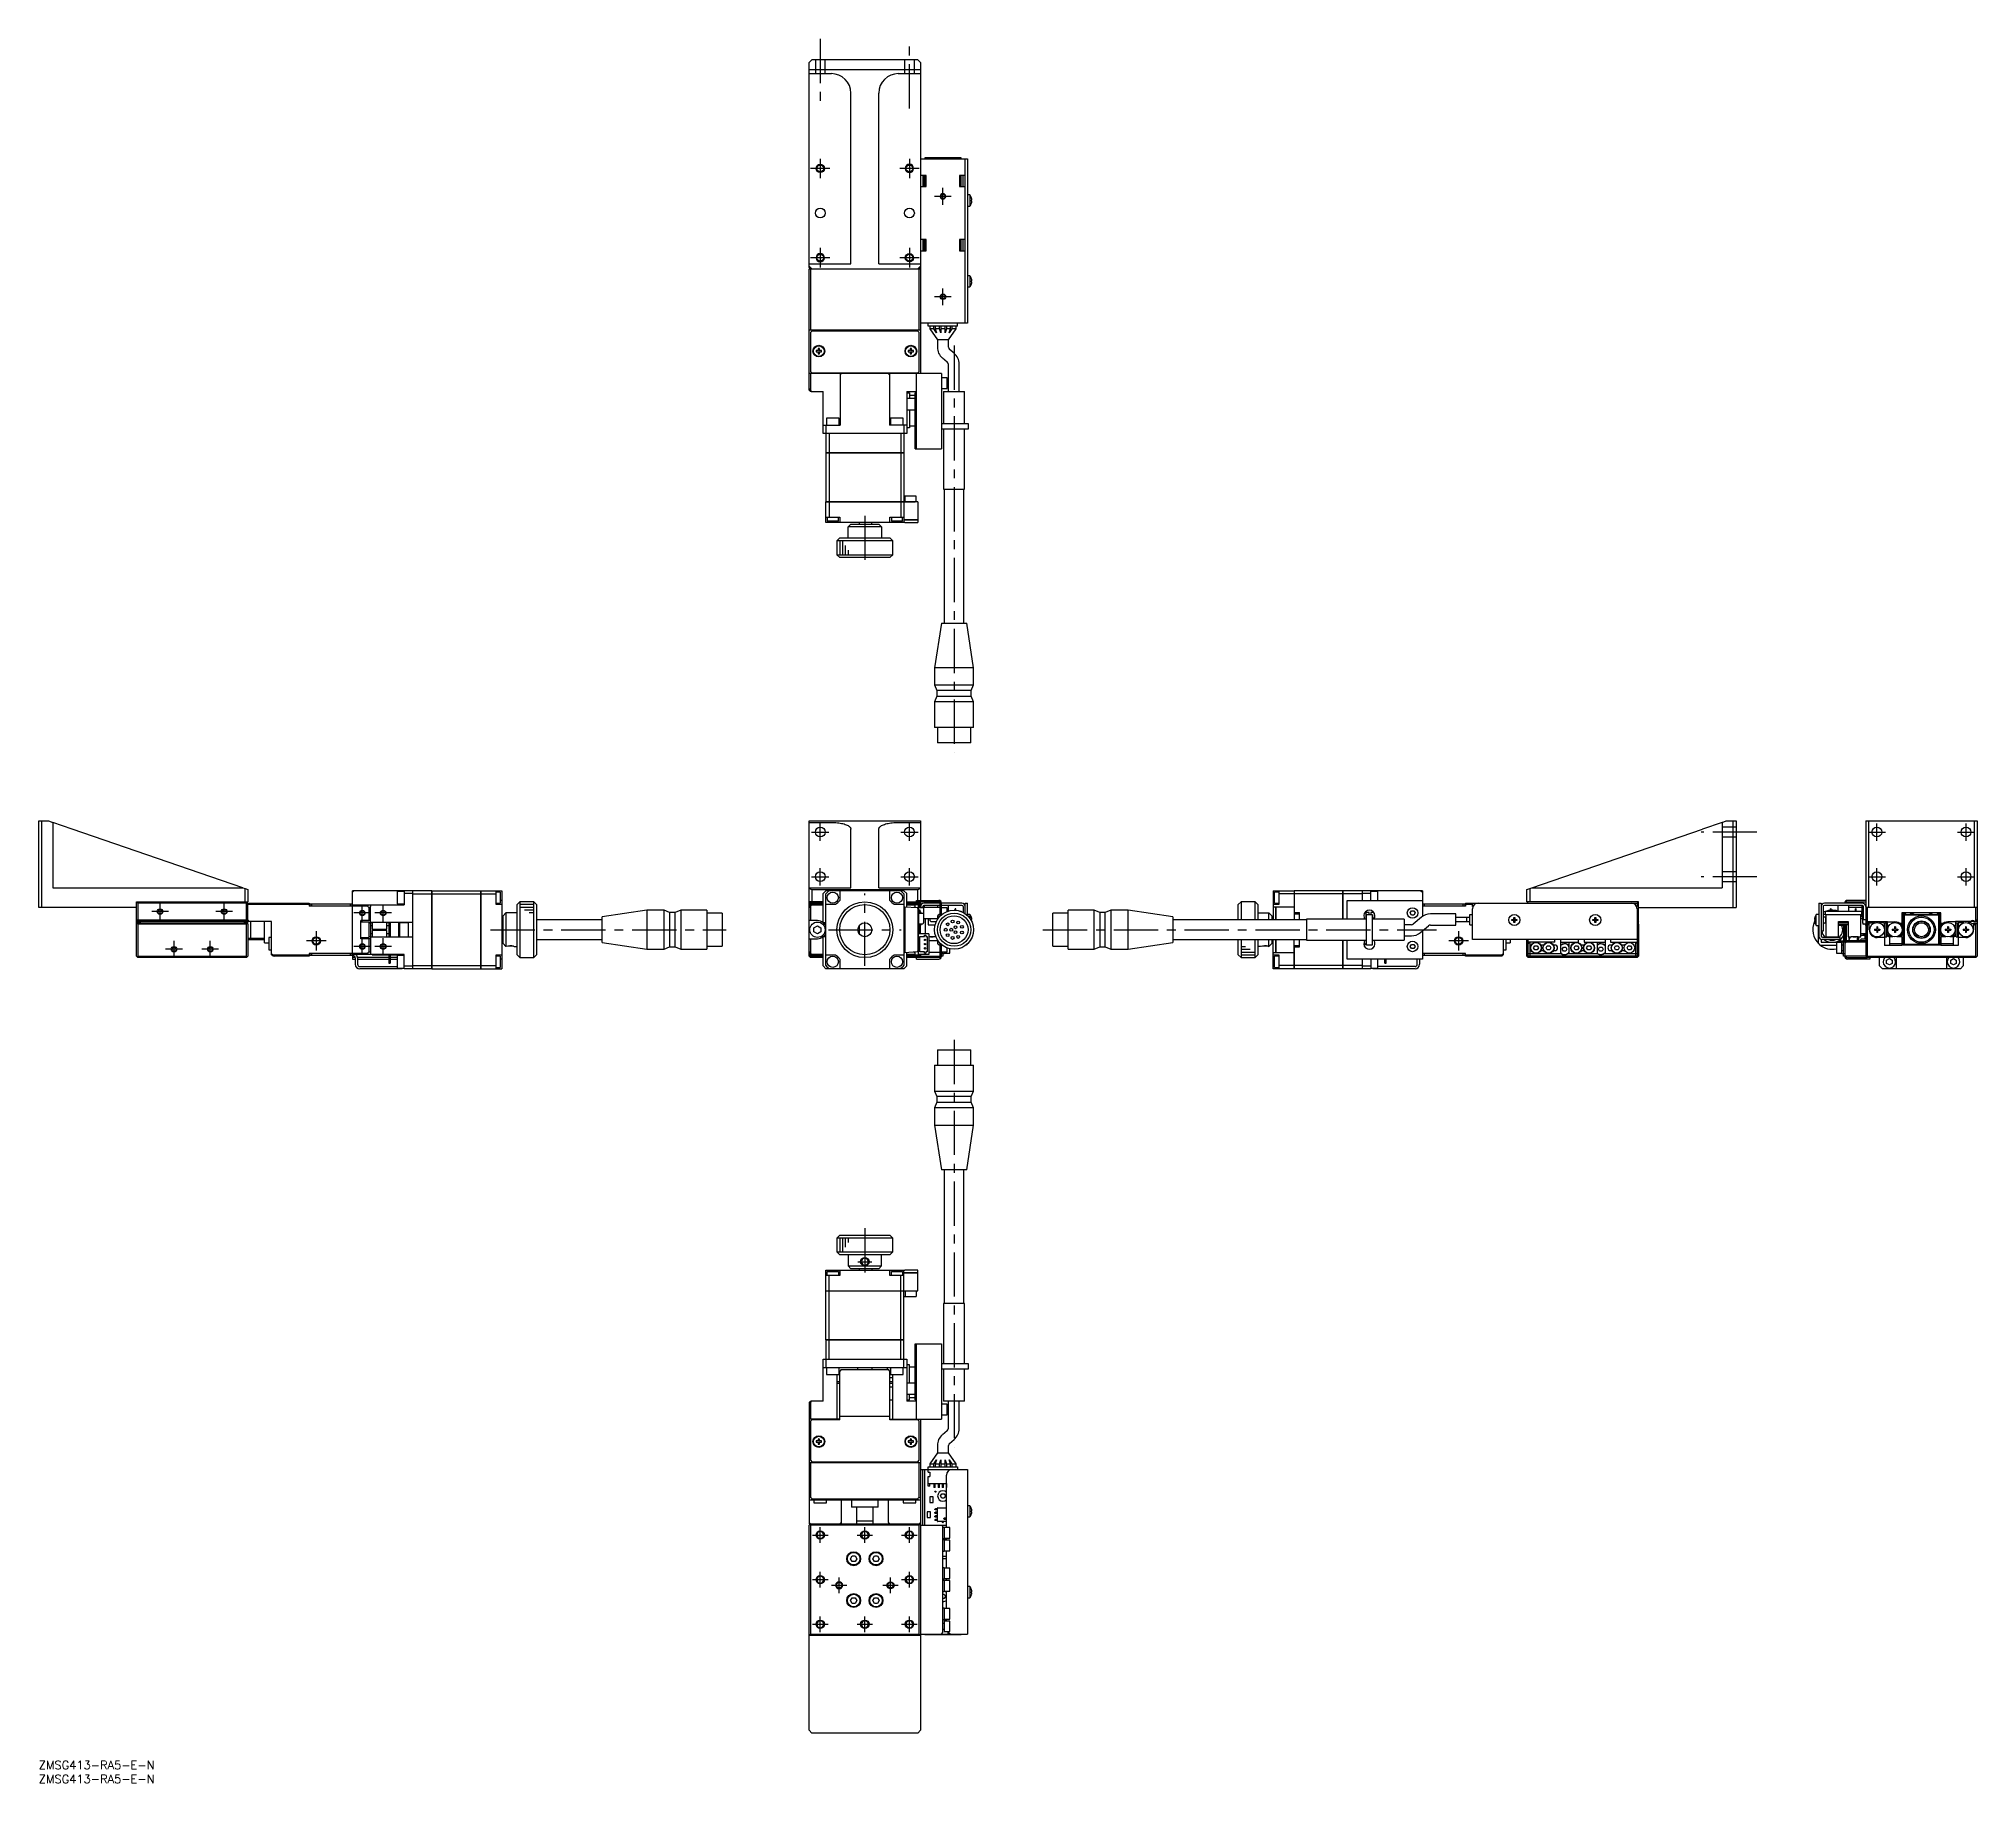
# Model space of a CAD drawing. Extents: x 0 to 695, y -8 to 618.
import ezdxf

# ---------------------------------------------------------------- set-up
doc = ezdxf.new("R2010")
doc.units = 0
doc.header["$LTSCALE"] = 0.5
doc.linetypes.add('CENTER', pattern=[50.8, 31.75, -6.35, 6.35, -6.35])
doc.linetypes.add('DASHED', pattern=[19.05, 12.7, -6.35])
for name, color, linetype in [('MSM_CENTER', 1, 'CENTER'), ('MSM_CONTINUOUS', 7, 'CONTINUOUS'), ('MSM_DASHED', 4, 'DASHED'), ('MSM_NARROW', 5, 'CONTINUOUS'), ('MSM_PART_NUMBER', 7, 'CONTINUOUS')]:
    doc.layers.add(name, color=color, linetype=linetype)
doc.styles.get("Standard").update_dxf_attribs({"font": 'txt.shx', "height": 1, "bigfont": 'bigfont.shx'})

# ---------------------------------------------------------------- blocks, each defined once
blk = doc.blocks.new('*U2')
at = {"layer": 'MSM_PART_NUMBER'}
blk.add_text('ZMSG413-RA5-E-N', height=3, dxfattribs=at).set_placement((0, -3))
blk = doc.blocks.new('*U3')
at = {"layer": 'MSM_PART_NUMBER'}
blk.add_text('ZMSG413-RA5-E-N', height=3, dxfattribs=at).set_placement((0, -8))

msp = doc.modelspace()

# ---------------------------------------------------------------- linework, layer by layer
at = {"layer": 'MSM_CENTER'}
for p, q in [((280.22, 617.5), (280.22, 592.5)), ((312.22, 592.5), (312.22, 617.5)), ((283.72, 571), (276.72, 571)), ((280.22, 574.5), (280.22, 567.5)), ((315.72, 571), (308.72, 571)), ((312.22, 574.5), (312.22, 567.5)), ((324.22, 558), (324.22, 564)), ((327.22, 561), (321.22, 561)), ((280.22, 542.5), (280.22, 535.5)), ((312.22, 542.5), (312.22, 535.5)), ((283.72, 539), (276.72, 539)), ((315.72, 539), (308.72, 539)), ((327.22, 525), (321.22, 525)), ((324.22, 522), (324.22, 528)), ((328.22, 507.55), (328.22, 361.45)), ((296.22, 446.5), (296.22, 429)), ((280.22, 329.94), (280.22, 336.14)), ((312.22, 329.94), (312.22, 336.14)), ((659.11, 329.94), (659.11, 336.14)), ((691.11, 329.94), (691.11, 336.14)), ((277.12, 333.04), (283.32, 333.04)), ((309.12, 333.04), (315.32, 333.04)), ((616.13, 333.04), (596.13, 333.04)), ((656.01, 333.04), (662.21, 333.04)), ((688.01, 333.04), (694.21, 333.04)), ((280.22, 313.94), (280.22, 320.14)), ((312.22, 313.94), (312.22, 320.14)), ((659.11, 313.94), (659.11, 320.14)), ((691.11, 313.94), (691.11, 320.14)), ((277.12, 317.04), (283.32, 317.04)), ((309.12, 317.04), (315.32, 317.04)), ((616.13, 317.04), (596.13, 317.04)), ((656.01, 317.04), (662.21, 317.04)), ((688.01, 317.04), (694.21, 317.04)), ((43.5, 301.54), (43.5, 307.54)), ((66.5, 301.54), (66.5, 307.54)), ((116, 301.04), (116, 307.04)), ((123.5, 301.04), (123.5, 307.04)), ((296.22, 285.04), (296.22, 311.04)), ((46.5, 304.54), (40.5, 304.54)), ((69.5, 304.54), (63.5, 304.54)), ((119, 304.04), (113, 304.04)), ((126.5, 304.04), (120.5, 304.04)), ((48.5, 288.04), (48.5, 294.04)), ((61.5, 288.04), (61.5, 294.04)), ((103, 294.04), (96, 294.04)), ((99.5, 297.54), (99.5, 290.54)), ((119, 292.04), (113, 292.04)), ((116, 289.04), (116, 295.04)), ((126.5, 292.04), (120.5, 292.04)), ((123.5, 289.04), (123.5, 295.04)), ((161.95, 298.04), (246.55, 298.04)), ((283.22, 298.04), (309.22, 298.04)), ((360.08, 298.04), (501.18, 298.04)), ((512.63, 294.04), (505.63, 294.04)), ((509.13, 297.54), (509.13, 290.54)), ((51.5, 291.04), (45.5, 291.04)), ((64.5, 291.04), (58.5, 291.04)), ((328.22, 258.55), (328.22, 112.45)), ((296.22, 191), (296.22, 173.5)), ((293.72, 179), (298.72, 179)), ((280.22, 78.2), (280.22, 83.8)), ((296.22, 78.2), (296.22, 83.8)), ((312.22, 78.2), (312.22, 83.8)), ((277.42, 81), (283.02, 81)), ((293.42, 81), (299.02, 81)), ((309.42, 81), (315.02, 81)), ((277.42, 65), (283.02, 65)), ((280.22, 62.2), (280.22, 67.8)), ((284.22, 63), (289.82, 63)), ((287.02, 60.2), (287.02, 65.8)), ((302.62, 63), (308.22, 63)), ((305.42, 60.2), (305.42, 65.8)), ((309.42, 65), (315.02, 65)), ((312.22, 62.2), (312.22, 67.8)), ((277.42, 49), (283.02, 49)), ((280.22, 46.2), (280.22, 51.8)), ((293.42, 49), (299.02, 49)), ((296.22, 46.2), (296.22, 51.8)), ((309.42, 49), (315.02, 49)), ((312.22, 46.2), (312.22, 51.8))]:
    msp.add_line(p, q, dxfattribs=at)
at = {"layer": 'MSM_CONTINUOUS'}
for p, q in [((277.22, 610), (276.22, 609)), ((276.22, 535.5), (276.22, 609)), ((276.22, 606.5), (316.22, 606.5)), ((276.22, 605), (284.22, 605)), ((315.22, 610), (277.22, 610)), ((308.22, 605), (316.22, 605)), ((316.22, 609), (315.22, 610)), ((316.22, 609), (316.22, 497.5)), ((291.22, 536.8), (291.22, 598)), ((301.22, 536.8), (301.22, 598)), ((316.22, 574.5), (333.02, 574.5)), ((330.72, 574.8), (317.72, 574.8)), ((317.72, 574.8), (317.72, 574.5)), ((330.72, 574.5), (330.72, 574.8)), ((332.22, 515.5), (332.22, 574.5)), ((333.02, 574.5), (333.02, 515.5)), ((318.22, 568.5), (316.22, 568.5)), ((316.22, 564.5), (318.22, 564.5)), ((317.02, 568.5), (317.02, 564.5)), ((317.52, 568.5), (317.52, 564.5)), ((317.72, 568.5), (317.72, 564.5)), ((318.22, 564.5), (318.22, 568.5)), ((330.22, 568.5), (330.22, 564.5)), ((332.22, 568.5), (330.22, 568.5)), ((330.22, 564.5), (332.22, 564.5)), ((330.72, 564.5), (330.72, 568.5)), ((331.42, 564.5), (331.42, 568.5)), ((333.92, 561.5), (333.02, 561.5)), ((333.02, 557.5), (333.92, 557.5)), ((333.92, 561.5), (333.92, 557.5)), ((334.49, 560.39), (334.5, 560.39)), ((334.49, 559.68), (334.61, 559.68)), ((334.49, 559.32), (334.49, 559.68)), ((334.61, 559.32), (334.49, 559.32)), ((334.5, 558.61), (334.49, 558.62)), ((318.22, 545.5), (316.22, 545.5)), ((317.02, 545.5), (317.02, 541.5)), ((317.52, 545.5), (317.52, 541.5)), ((317.72, 545.5), (317.72, 541.5)), ((318.22, 541.5), (318.22, 545.5)), ((332.22, 545.5), (330.22, 545.5)), ((330.22, 545.5), (330.22, 541.5)), ((330.72, 541.5), (330.72, 545.5)), ((331.42, 541.5), (331.42, 545.5)), ((276.22, 536.8), (291.22, 536.8)), ((276.22, 536), (277.22, 535)), ((276.72, 535), (276.22, 535.5)), ((276.47, 535.25), (276.72, 535.5)), ((301.22, 536.8), (316.22, 536.8)), ((315.22, 535), (316.22, 536)), ((315.72, 535.5), (315.97, 535.25)), ((316.22, 535.5), (315.72, 535)), ((316.22, 541.5), (318.22, 541.5)), ((330.22, 541.5), (332.22, 541.5)), ((276.22, 491.5), (276.22, 535)), ((276.22, 535), (316.22, 535)), ((276.72, 535), (276.72, 513)), ((315.72, 513), (315.72, 535)), ((333.92, 532.5), (333.02, 532.5)), ((333.02, 528.5), (333.92, 528.5)), ((333.92, 532.5), (333.92, 528.5)), ((334.49, 531.39), (334.5, 531.39)), ((334.49, 530.68), (334.61, 530.68)), ((334.49, 530.32), (334.49, 530.68)), ((334.61, 530.32), (334.49, 530.32)), ((334.5, 529.61), (334.49, 529.62)), ((333.02, 515.5), (316.22, 515.5)), ((318.97, 514.5), (318.97, 515.5)), ((329.47, 514.5), (318.97, 514.5)), ((319.47, 514.5), (319.47, 513.5)), ((320.97, 513.5), (320.97, 514.5)), ((321.47, 514.5), (321.47, 513.5)), ((322.97, 513.5), (322.97, 514.5)), ((323.47, 514.5), (323.47, 512.05)), ((324.97, 512.05), (324.97, 514.5)), ((325.47, 514.5), (325.47, 513.5)), ((326.97, 513.5), (326.97, 514.5)), ((327.47, 514.5), (327.47, 513.5)), ((328.97, 513.5), (328.97, 514.5)), ((329.47, 514.5), (329.47, 515.5)), ((316.22, 513), (276.22, 513)), ((277.22, 512.7), (276.72, 512.2)), ((276.72, 512.2), (276.72, 498.2)), ((315.22, 512.7), (277.22, 512.7)), ((281.97, 513), (281.97, 512.7)), ((282.47, 513), (282.47, 512.7)), ((287.97, 512.7), (287.97, 513)), ((291.42, 513), (291.22, 512.8)), ((301.22, 512.8), (291.22, 512.8)), ((291.22, 512.8), (291.22, 512.7)), ((301.22, 512.8), (301.02, 513)), ((301.22, 512.7), (301.22, 512.8)), ((304.47, 513), (304.47, 512.7)), ((309.97, 512.7), (309.97, 513)), ((310.47, 512.7), (310.47, 513)), ((315.72, 512.2), (315.22, 512.7)), ((315.72, 498.2), (315.72, 512.2)), ((320.97, 513.5), (319.47, 513.5)), ((319.47, 513.5), (322.22, 509.5)), ((321.97, 512.05), (320.97, 513.5)), ((322.97, 513.5), (321.47, 513.5)), ((321.47, 513.5), (321.97, 512.05)), ((326.22, 509.5), (322.22, 509.5)), ((322.22, 509.5), (322.22, 506.9)), ((323.47, 512.05), (322.97, 513.5)), ((324.97, 513.5), (323.47, 513.5)), ((325.47, 513.5), (324.97, 512.05)), ((326.97, 513.5), (325.47, 513.5)), ((326.22, 509.5), (328.97, 513.5)), ((326.22, 506.9), (326.22, 509.5)), ((326.47, 512.05), (326.97, 513.5)), ((327.47, 513.5), (326.47, 512.05)), ((328.97, 513.5), (327.47, 513.5)), ((279.48, 505.74), (278.8, 505.74)), ((278.8, 505.26), (279.48, 505.26)), ((279.48, 506.42), (279.48, 505.74)), ((279.48, 505.26), (279.48, 504.58)), ((279.96, 505.74), (279.96, 506.42)), ((280.64, 505.74), (279.96, 505.74)), ((279.96, 504.58), (279.96, 505.26)), ((279.96, 505.26), (280.64, 505.26)), ((312.48, 505.74), (311.8, 505.74)), ((311.8, 505.26), (312.48, 505.26)), ((312.48, 506.42), (312.48, 505.74)), ((312.48, 505.26), (312.48, 504.58)), ((312.96, 505.74), (312.96, 506.42)), ((313.64, 505.74), (312.96, 505.74)), ((312.96, 504.58), (312.96, 505.26)), ((312.96, 505.26), (313.64, 505.26)), ((324.01, 503.07), (325.69, 501.66)), ((326.05, 500.89), (326.05, 491)), ((328.27, 504.72), (326.58, 506.14)), ((330.05, 491), (330.05, 500.89)), ((323.72, 497.5), (276.22, 497.5)), ((276.72, 498.2), (277.22, 497.7)), ((276.72, 497.5), (276.72, 491.61)), ((277.22, 497.7), (315.22, 497.7)), ((281.97, 497.7), (281.97, 497.5)), ((286.22, 497.7), (286.22, 497.5)), ((287.22, 497.7), (287.22, 497.5)), ((287.32, 497.5), (287.32, 479)), ((287.32, 497), (287.82, 497.5)), ((288.72, 497.7), (288.72, 497.5)), ((303.72, 497.5), (303.72, 497.7)), ((304.62, 497.5), (305.12, 497)), ((305.12, 497.5), (305.12, 479)), ((305.22, 497.7), (305.22, 497.5)), ((306.22, 497.5), (306.22, 497.7)), ((310.47, 497.5), (310.47, 497.7)), ((314.72, 470.5), (314.72, 497.5)), ((315.22, 497.7), (315.72, 498.2)), ((323.72, 497.5), (323.72, 470.5)), ((325.72, 495.9), (323.72, 495.9)), ((325.72, 492.1), (325.72, 495.9)), ((276.22, 492.11), (276.72, 491.61)), ((276.72, 491), (276.22, 491.5)), ((276.72, 491.61), (277.03, 491)), ((277.03, 491), (276.72, 491)), ((277.03, 491), (281.22, 491)), ((281.22, 476), (281.22, 491)), ((311.22, 491), (311.22, 476)), ((311.22, 491), (314.72, 491)), ((311.22, 490.5), (312.22, 490.5)), ((314.22, 488.5), (311.22, 488.5)), ((312.22, 490.5), (312.22, 488.5)), ((312.22, 489.75), (314.22, 489.75)), ((314.22, 490.5), (314.72, 490.5)), ((314.22, 470.5), (314.22, 490.5)), ((323.72, 492.1), (325.72, 492.1)), ((324.47, 491), (331.97, 491)), ((324.47, 491), (324.47, 479.5)), ((331.97, 479.5), (331.97, 491)), ((286.97, 481.5), (282.47, 481.5)), ((282.47, 481.5), (282.47, 479)), ((286.97, 479), (286.97, 481.5)), ((309.97, 481.5), (305.47, 481.5)), ((305.47, 481.5), (305.47, 479)), ((309.97, 479), (309.97, 481.5)), ((311.22, 484.5), (314.22, 484.5)), ((312.22, 484.5), (312.22, 478)), ((281.22, 479), (287.32, 479)), ((311.22, 476), (281.22, 476)), ((282.22, 479), (282.22, 469.01)), ((283.38, 476), (283.38, 469.01)), ((311.22, 479), (305.12, 479)), ((309.07, 476), (309.07, 469.01)), ((310.22, 479), (310.22, 469.01)), ((312.22, 478), (311.22, 478)), ((312.22, 478.75), (314.22, 478.75)), ((323.72, 479.5), (333.22, 479.5)), ((333.22, 477.5), (323.72, 477.5)), ((324.47, 477.5), (324.47, 456)), ((331.97, 456), (331.97, 477.5)), ((333.22, 479.5), (333.22, 477.5)), ((282.22, 469.01), (310.22, 469.01)), ((282.22, 469), (282.22, 451.51)), ((310.22, 469), (282.22, 469)), ((282.23, 469), (282.23, 469.01)), ((283.38, 469), (283.38, 469.01)), ((283.38, 469), (283.38, 451.51)), ((309.06, 469), (309.06, 469.01)), ((309.07, 469), (309.07, 451.51)), ((310.21, 469), (310.21, 469.01)), ((310.22, 469), (310.22, 451.51)), ((314.22, 470.5), (323.72, 470.5)), ((314.62, 453.5), (310.22, 453.5)), ((310.72, 451.51), (310.72, 453.5)), ((314.62, 451.5), (314.62, 453.5)), ((324.47, 456), (331.97, 456)), ((324.72, 456), (324.72, 408)), ((331.72, 408), (331.72, 456)), ((282.22, 451.51), (314.22, 451.51)), ((315.22, 451.5), (282.22, 451.5)), ((282.22, 444), (282.22, 451.5)), ((282.22, 446), (287.22, 446)), ((282.23, 451.5), (282.23, 451.51)), ((282.72, 446), (282.72, 444.5)), ((283.38, 451.5), (283.38, 451.51)), ((283.38, 451.5), (283.38, 446)), ((286.72, 444.5), (286.72, 446)), ((287.22, 446), (287.22, 444)), ((305.22, 446), (310.22, 446)), ((305.22, 444), (305.22, 446)), ((305.72, 446), (305.72, 444.5)), ((309.06, 451.5), (309.06, 451.51)), ((309.07, 451.5), (309.07, 446)), ((309.72, 444.5), (309.72, 446)), ((310.21, 451.5), (310.21, 451.51)), ((310.22, 451.5), (310.22, 444)), ((310.22, 445.01), (315.22, 445.01)), ((315.22, 445), (310.22, 445)), ((314.22, 451.51), (314.22, 451.5)), ((315.21, 445), (315.21, 445.01)), ((315.22, 451.5), (315.22, 445.01)), ((315.22, 445), (315.22, 444)), ((310.22, 444), (282.22, 444)), ((286.72, 444.5), (282.72, 444.5)), ((285.72, 444), (285.72, 444.5)), ((287.22, 438.5), (286.22, 437.5)), ((287.22, 438.5), (305.22, 438.5)), ((291.22, 443.5), (290.22, 442.5)), ((290.22, 438.5), (290.22, 442.5)), ((302.22, 442.5), (290.22, 442.5)), ((291.22, 443.5), (301.22, 443.5)), ((294.22, 444), (294.22, 443.5)), ((298.72, 443.5), (298.72, 444)), ((302.22, 442.5), (301.22, 443.5)), ((302.22, 442.5), (302.22, 438.5)), ((306.22, 437.5), (305.22, 438.5)), ((309.72, 444.5), (305.72, 444.5)), ((306.72, 444), (306.72, 444.5)), ((310.22, 444.2), (310.52, 444.2)), ((310.52, 444.2), (310.52, 444)), ((310.52, 444), (315.22, 444)), ((306.22, 437.5), (286.22, 437.5)), ((286.22, 437.5), (286.22, 432.5)), ((286.22, 432.5), (306.22, 432.5)), ((286.22, 432.5), (287.22, 431.5)), ((305.22, 431.5), (287.22, 431.5)), ((305.22, 431.5), (306.22, 432.5)), ((306.22, 432.5), (306.22, 437.5)), ((323.65, 408), (321.22, 392)), ((323.65, 408), (332.79, 408)), ((335.22, 392), (332.79, 408)), ((335.22, 392), (321.22, 392)), ((321.22, 392), (321.22, 385.8)), ((335.22, 385.8), (335.22, 392)), ((321.22, 385.8), (335.22, 385.8)), ((321.22, 385.8), (322.07, 383.8)), ((334.37, 383.8), (322.07, 383.8)), ((322.07, 383.8), (322.07, 381.8)), ((334.37, 383.8), (335.22, 385.8)), ((334.37, 381.8), (334.37, 383.8)), ((322.07, 381.8), (321.22, 379.8)), ((335.22, 379.8), (321.22, 379.8)), ((321.22, 379.8), (321.22, 370.5)), ((322.07, 381.8), (334.37, 381.8)), ((335.22, 379.8), (334.37, 381.8)), ((335.22, 370.5), (335.22, 379.8)), ((335.22, 370.5), (321.22, 370.5)), ((322.27, 370.5), (322.27, 365)), ((334.17, 365), (334.17, 370.5)), ((334.17, 365), (322.27, 365)), ((0, 306.04), (0, 337.04)), ((0, 337.04), (3.5, 337.04)), ((1, 337.04), (1, 306.04)), ((3.5, 337.04), (5, 336.53)), ((5, 336.53), (5, 313.04)), ((12, 334.12), (5, 336.53)), ((73.2, 313.04), (12, 334.12)), ((276.22, 337.04), (316.22, 337.04)), ((276.22, 288.54), (276.22, 337.04)), ((276.22, 336.53), (284.22, 336.53)), ((284.22, 336.53), (284.77, 336.52)), ((284.77, 336.52), (285.32, 336.5)), ((285.32, 336.5), (285.86, 336.46)), ((285.86, 336.46), (286.38, 336.41)), ((286.38, 336.41), (286.9, 336.34)), ((286.9, 336.34), (287.4, 336.26)), ((287.4, 336.26), (287.88, 336.17)), ((287.88, 336.17), (288.34, 336.07)), ((288.34, 336.07), (288.77, 335.95)), ((288.77, 335.95), (289.17, 335.82)), ((289.17, 335.82), (289.54, 335.68)), ((289.54, 335.68), (289.88, 335.53)), ((289.88, 335.53), (290.19, 335.38)), ((290.19, 335.38), (290.46, 335.21)), ((290.46, 335.21), (290.69, 335.04)), ((290.69, 335.04), (290.88, 334.86)), ((290.88, 334.86), (291.03, 334.68)), ((291.03, 334.68), (291.13, 334.49)), ((291.13, 334.49), (291.2, 334.31)), ((291.2, 334.31), (291.22, 334.12)), ((291.22, 313.04), (291.22, 334.12)), ((301.22, 334.12), (301.24, 334.31)), ((301.22, 313.04), (301.22, 334.12)), ((301.24, 334.31), (301.31, 334.49)), ((301.31, 334.49), (301.41, 334.68)), ((301.41, 334.68), (301.56, 334.86)), ((301.56, 334.86), (301.75, 335.04)), ((301.75, 335.04), (301.98, 335.21)), ((301.98, 335.21), (302.25, 335.38)), ((302.25, 335.38), (302.56, 335.53)), ((302.56, 335.53), (302.9, 335.68)), ((302.9, 335.68), (303.27, 335.82)), ((303.27, 335.82), (303.67, 335.95)), ((303.67, 335.95), (304.11, 336.07)), ((304.11, 336.07), (304.56, 336.17)), ((304.56, 336.17), (305.04, 336.26)), ((305.04, 336.26), (305.54, 336.34)), ((305.54, 336.34), (306.06, 336.41)), ((306.06, 336.41), (306.59, 336.46)), ((306.59, 336.46), (307.13, 336.5)), ((307.13, 336.5), (307.67, 336.52)), ((307.67, 336.52), (308.22, 336.53)), ((308.22, 336.53), (316.22, 336.53)), ((316.22, 337.04), (316.22, 308.54)), ((535.43, 313.04), (596.63, 334.12)), ((603.63, 336.53), (596.63, 334.12)), ((603.63, 336.53), (605.13, 337.04)), ((603.63, 336.53), (603.63, 313.04)), ((605.13, 337.04), (608.63, 337.04)), ((607.63, 306.04), (607.63, 337.04)), ((608.63, 337.04), (608.63, 306.04)), ((655.11, 337.04), (695.11, 337.04)), ((655.11, 337.04), (655.11, 288.54)), ((656.11, 337.04), (656.11, 306.04)), ((694.11, 306.04), (694.11, 337.04)), ((695.11, 337.04), (695.11, 288.54)), ((5, 313.04), (73.2, 313.04)), ((73.2, 313.04), (74, 312.77)), ((276.22, 313.04), (291.22, 313.04)), ((301.22, 313.04), (316.22, 313.04)), ((534.63, 312.77), (535.43, 313.04)), ((535.43, 313.04), (603.63, 313.04)), ((35, 306.04), (0, 306.04)), ((35, 308.04), (75, 308.04)), ((35.5, 308.04), (35, 307.54)), ((35, 300.34), (35, 308.04)), ((35.5, 307.54), (35.25, 307.79)), ((35.5, 307.54), (35.5, 301.54)), ((74.5, 307.54), (35.5, 307.54)), ((74, 308.04), (74, 312.77)), ((74, 312.77), (75, 312.42)), ((75, 307.54), (74.5, 308.04)), ((74.75, 307.79), (74.5, 307.54)), ((74.5, 301.54), (74.5, 307.54)), ((75, 312.42), (75, 308.04)), ((75, 307.54), (97, 307.54)), ((75, 300.34), (75, 307.54)), ((97, 307.04), (75, 307.04)), ((97, 307.54), (97, 306.54)), ((112.5, 306.54), (97, 306.54)), ((97.3, 306.54), (97.3, 307.34)), ((97.3, 307.34), (112.3, 307.34)), ((97.8, 307.34), (97.8, 306.54)), ((111.8, 306.54), (111.8, 307.34)), ((112.3, 307.34), (112.3, 306.54)), ((112.5, 311.54), (113, 312.04)), ((140.99, 312.04), (112.5, 312.04)), ((112.5, 289.54), (112.5, 312.04)), ((112.5, 306.94), (119, 306.94)), ((117.89, 306.44), (112.5, 306.44)), ((117.89, 306.44), (118.39, 306.94)), ((118.5, 305.83), (117.89, 306.44)), ((119, 306.33), (118.5, 305.83)), ((119, 306.94), (119, 306.33)), ((119, 306.94), (131, 306.94)), ((119, 300.53), (119, 306.33)), ((128.5, 311.79), (128.5, 307.29)), ((131, 311.79), (128.5, 311.79)), ((128.5, 307.29), (131, 307.29)), ((131, 312.04), (131, 306.94)), ((134, 311.04), (131, 311.04)), ((134, 312.04), (134, 284.04)), ((134, 310.89), (140.99, 310.89)), ((140.99, 284.04), (140.99, 312.04)), ((141, 312.03), (140.99, 312.03)), ((141, 310.89), (140.99, 310.89)), ((141, 312.04), (158.49, 312.04)), ((141, 312.04), (141, 284.04)), ((141, 310.89), (158.49, 310.89)), ((158.49, 284.04), (158.49, 312.04)), ((158.5, 312.03), (158.49, 312.03)), ((158.5, 310.89), (158.49, 310.89)), ((158.5, 312.04), (166, 312.04)), ((158.5, 312.04), (158.5, 284.04)), ((158.5, 310.89), (164, 310.89)), ((164, 307.04), (164, 312.04)), ((165.5, 311.54), (164, 311.54)), ((164, 307.54), (165.5, 307.54)), ((166, 307.04), (164, 307.04)), ((165.5, 311.54), (165.5, 307.54)), ((166, 308.54), (165.5, 308.54)), ((166, 312.04), (166, 284.04)), ((172.5, 308.04), (171.5, 307.04)), ((171.5, 289.04), (171.5, 307.04)), ((172.5, 308.04), (172.5, 288.04)), ((177.5, 308.04), (172.5, 308.04)), ((177.5, 288.04), (177.5, 308.04)), ((178.5, 307.04), (177.5, 308.04)), ((178.5, 307.04), (178.5, 289.04)), ((276.22, 312.77), (277.22, 312.42)), ((281.22, 308.04), (276.22, 308.04)), ((276.72, 308.04), (276.22, 307.54)), ((276.72, 307.54), (276.22, 307.04)), ((276.22, 306.44), (276.72, 306.94)), ((276.32, 306.54), (276.22, 306.54)), ((276.72, 306.33), (276.22, 305.83)), ((276.72, 307.54), (276.47, 307.79)), ((281.22, 307.54), (276.72, 307.54)), ((276.72, 306.94), (276.72, 307.34)), ((276.72, 307.34), (281.22, 307.34)), ((277.03, 306.94), (276.72, 306.33)), ((276.72, 306.94), (281.22, 306.94)), ((276.72, 306.33), (276.72, 301.29)), ((277.22, 312.42), (277.22, 308.04)), ((277.22, 312.42), (315.22, 312.42)), ((277.22, 307.34), (277.22, 306.94)), ((282.22, 312.04), (281.22, 311.04)), ((281.22, 300.64), (281.22, 311.04)), ((310.22, 312.04), (282.22, 312.04)), ((282.22, 285.2), (282.22, 310.89)), ((285.72, 307.04), (282.22, 307.04)), ((287.22, 312.04), (287.22, 308.54)), ((305.22, 308.54), (305.22, 312.04)), ((310.22, 307.04), (306.72, 307.04)), ((311.22, 311.04), (310.22, 312.04)), ((310.22, 310.89), (310.22, 285.2)), ((310.22, 306.29), (310.52, 306.27)), ((310.52, 306.27), (310.52, 289.81)), ((310.52, 306.27), (314.94, 305.96)), ((311.22, 306.22), (311.22, 311.04)), ((311.22, 308.04), (314.72, 308.04)), ((315.72, 307.54), (311.22, 307.54)), ((311.22, 307.34), (315.72, 307.34)), ((311.22, 306.94), (314.22, 306.94)), ((314.22, 306.04), (313.8, 306.04)), ((314.22, 306.01), (314.22, 307.04)), ((314.22, 307.04), (315.42, 307.04)), ((314.72, 308.04), (314.72, 308.54)), ((314.72, 308.54), (322.72, 308.54)), ((323.02, 308.04), (314.72, 308.04)), ((315.22, 312.42), (316.22, 312.77)), ((315.22, 308.54), (315.22, 312.42)), ((315.22, 307.04), (315.22, 307.34)), ((315.42, 289.04), (315.42, 307.04)), ((315.42, 306.94), (315.72, 306.94)), ((315.72, 306.33), (315.42, 306.93)), ((317.42, 305.94), (315.42, 305.94)), ((315.72, 308.04), (316.22, 307.54)), ((315.97, 307.79), (315.72, 307.54)), ((316.22, 307.04), (315.72, 307.54)), ((315.72, 307.34), (315.72, 306.94)), ((315.72, 306.94), (316.22, 306.44)), ((315.72, 305.94), (315.72, 306.33)), ((316.11, 305.94), (315.72, 306.33)), ((316.22, 306.54), (316.12, 306.54)), ((316.22, 308.04), (316.22, 305.94)), ((323.22, 306.04), (316.22, 306.04)), ((317.02, 306.34), (317.02, 306.04)), ((317.52, 306.54), (317.07, 306.54)), ((323.22, 307.54), (317.42, 307.54)), ((323.22, 306.74), (317.42, 306.74)), ((317.42, 302.14), (317.42, 305.94)), ((317.52, 306.54), (317.52, 306.04)), ((322.22, 306.74), (322.22, 306.04)), ((323.22, 302.94), (323.22, 307.84)), ((331.02, 307.54), (323.72, 307.54)), ((323.72, 303.41), (323.72, 307.54)), ((331.02, 306.74), (323.72, 306.74)), ((325.72, 305.94), (323.72, 305.94)), ((325.72, 304.58), (325.72, 305.94)), ((326.22, 304.75), (326.22, 306.74)), ((331.42, 306.34), (331.42, 304.27)), ((332.22, 307.54), (333.02, 307.54)), ((332.22, 303.79), (332.22, 307.54)), ((333.02, 303.14), (333.02, 307.54)), ((431.13, 308.04), (430.13, 307.04)), ((430.13, 301.54), (430.13, 307.04)), ((431.13, 308.04), (431.13, 301.54)), ((436.13, 308.04), (431.13, 308.04)), ((436.13, 301.54), (436.13, 308.04)), ((437.13, 307.04), (436.13, 308.04)), ((437.13, 307.04), (437.13, 301.54)), ((442.63, 312.04), (442.63, 301.54)), ((442.63, 312.04), (450.13, 312.04)), ((442.63, 308.54), (443.13, 308.54)), ((444.63, 307.04), (442.63, 307.04)), ((442.83, 306.27), (442.63, 306.27)), ((442.83, 306.29), (442.83, 306.27)), ((442.83, 306.29), (443.63, 306.29)), ((443.13, 307.54), (443.13, 311.54)), ((444.63, 311.54), (443.13, 311.54)), ((443.13, 307.54), (444.63, 307.54)), ((443.63, 301.54), (443.63, 306.29)), ((443.63, 306.28), (443.64, 306.28)), ((443.64, 306.29), (443.64, 301.54)), ((443.64, 306.29), (450.13, 306.29)), ((444.63, 312.04), (444.63, 307.04)), ((450.13, 310.89), (444.63, 310.89)), ((450.13, 312.04), (450.13, 301.54)), ((450.13, 312.03), (450.14, 312.03)), ((450.13, 310.89), (450.14, 310.89)), ((450.14, 312.04), (450.14, 303.7)), ((467.63, 312.04), (450.14, 312.04)), ((467.63, 310.89), (450.14, 310.89)), ((467.63, 301.79), (467.63, 312.04)), ((467.63, 312.03), (467.64, 312.03)), ((467.63, 310.89), (467.64, 310.89)), ((496.13, 312.04), (467.64, 312.04)), ((467.64, 312.04), (467.64, 301.79)), ((474.63, 310.89), (467.64, 310.89)), ((469.13, 308.54), (496.13, 308.54)), ((469.13, 301.79), (469.13, 308.54)), ((474.63, 308.54), (474.63, 312.04)), ((477.63, 311.04), (474.63, 311.04)), ((477.63, 308.54), (477.63, 312.04)), ((480.13, 311.79), (477.63, 311.79)), ((480.13, 308.54), (480.13, 311.79)), ((495.63, 312.04), (496.13, 311.54)), ((496.13, 312.04), (496.13, 302.78)), ((511.63, 306.54), (496.13, 306.54)), ((496.33, 306.54), (496.33, 307.34)), ((496.33, 307.34), (511.33, 307.34)), ((496.83, 307.34), (496.83, 306.54)), ((510.83, 306.54), (510.83, 307.34)), ((511.33, 307.34), (511.33, 306.54)), ((511.63, 307.54), (511.63, 306.54)), ((511.63, 307.54), (573.13, 307.54)), ((514.13, 307.04), (511.63, 307.04)), ((514.13, 306.34), (514.13, 307.54)), ((533.63, 312.42), (534.63, 312.77)), ((533.63, 308.04), (533.63, 312.42)), ((573.63, 308.04), (533.63, 308.04)), ((534.13, 308.04), (533.63, 307.54)), ((534.13, 307.54), (533.88, 307.79)), ((534.63, 312.77), (534.63, 308.04)), ((573.63, 307.54), (573.13, 308.04)), ((573.38, 307.79), (573.13, 307.54)), ((573.13, 307.54), (573.13, 306.34)), ((573.63, 300.34), (573.63, 308.04)), ((573.63, 306.04), (608.63, 306.04)), ((638.31, 307.54), (639.11, 307.54)), ((638.31, 307.54), (638.31, 295.74)), ((639.11, 307.54), (639.11, 295.84)), ((639.91, 306.34), (639.91, 297.54)), ((653.91, 307.54), (640.31, 307.54)), ((653.91, 306.74), (640.31, 306.74)), ((645.11, 306.74), (645.11, 304.74)), ((648.11, 307.84), (648.11, 307.54)), ((648.31, 308.04), (655.11, 308.04)), ((655.11, 308.54), (648.61, 308.54)), ((649.11, 304.74), (649.11, 306.74)), ((653.81, 306.04), (649.11, 306.04)), ((653.81, 302.54), (653.81, 306.54)), ((654.25, 306.54), (653.81, 306.54)), ((654.31, 301.54), (654.31, 306.34)), ((695.11, 306.04), (655.11, 306.04)), ((655.61, 306.04), (655.61, 301.04)), ((694.61, 301.04), (694.61, 306.04)), ((35, 301.04), (35.5, 301.54)), ((83.5, 301.04), (35, 301.04)), ((35, 300.84), (36.4, 300.84)), ((35.5, 300.54), (35, 300.04)), ((35.1, 300.24), (35, 300.34)), ((35, 288.54), (35, 300.04)), ((35.1, 300.14), (35.1, 300.34)), ((35.5, 300.04), (35.25, 300.29)), ((36.1, 300.64), (35.4, 300.64)), ((35.5, 301.54), (74.5, 301.54)), ((35.5, 300.54), (74.5, 300.54)), ((74.5, 300.04), (35.5, 300.04)), ((35.5, 300.04), (35.5, 288.54)), ((36.4, 300.84), (36.4, 300.54)), ((75, 300.84), (73.6, 300.84)), ((73.6, 300.84), (73.6, 300.54)), ((74.6, 300.64), (73.9, 300.64)), ((74.5, 301.54), (75, 301.04)), ((75, 300.04), (74.5, 300.54)), ((74.75, 300.29), (74.5, 300.04)), ((74.5, 288.54), (74.5, 300.04)), ((74.9, 300.34), (74.9, 300.14)), ((75, 300.34), (74.9, 300.24)), ((75.5, 301.04), (75, 301.54)), ((75, 300.04), (75, 288.54)), ((76, 295.04), (76, 301.04)), ((81, 293.29), (81, 301.04)), ((83.5, 289.04), (83.5, 301.04)), ((119, 301.29), (115.5, 301.29)), ((115.5, 294.79), (115.5, 301.29)), ((118.5, 300.79), (115.5, 300.79)), ((118.5, 301.29), (118.5, 305.83)), ((118.5, 295.29), (118.5, 300.79)), ((119, 300.53), (118.5, 300.32)), ((134, 300.64), (119, 300.64)), ((119.1, 295.44), (119.1, 300.64)), ((119.6, 300.54), (119.1, 300.54)), ((119.1, 299.54), (119.6, 299.54)), ((119.5, 300.64), (119.5, 300.54)), ((119.6, 300.64), (119.6, 298.29)), ((124.8, 298.29), (124.8, 300.64)), ((125.5, 300.54), (124.8, 300.54)), ((124.8, 299.54), (125.5, 299.54)), ((125.5, 300.64), (125.5, 295.44)), ((126, 300.64), (126, 295.44)), ((129.1, 295.44), (129.1, 300.64)), ((129.3, 300.64), (129.3, 295.44)), ((132.5, 300.54), (129.3, 300.54)), ((132.5, 300.64), (132.5, 295.44)), ((166.5, 301.54), (166, 301.54)), ((166.5, 300.54), (166, 300.54)), ((166, 299.54), (166.5, 299.54)), ((166.5, 303.04), (167.5, 304.04)), ((166.5, 293.04), (166.5, 303.04)), ((167.5, 304.04), (167.5, 292.04)), ((171.5, 304.04), (167.5, 304.04)), ((202, 301.54), (178.5, 301.54)), ((218, 305.04), (202, 302.61)), ((202, 293.47), (202, 302.61)), ((218, 305.04), (218, 291.04)), ((224.2, 305.04), (218, 305.04)), ((224.2, 291.04), (224.2, 305.04)), ((226.2, 304.19), (224.2, 305.04)), ((226.2, 304.19), (226.2, 291.89)), ((228.2, 304.19), (226.2, 304.19)), ((230.2, 305.04), (228.2, 304.19)), ((228.2, 291.89), (228.2, 304.19)), ((230.2, 305.04), (230.2, 291.04)), ((239.5, 305.04), (230.2, 305.04)), ((239.5, 305.04), (239.5, 291.04)), ((245, 303.99), (239.5, 303.99)), ((245, 303.99), (245, 292.09)), ((279.22, 301.29), (276.22, 301.29)), ((277.97, 298.77), (279.22, 299.49)), ((279.22, 299.49), (280.47, 298.77)), ((281.22, 300.64), (282.22, 300.64)), ((281.31, 300.53), (282.22, 300.53)), ((294.22, 299.54), (294.22, 296.54)), ((315.22, 305.66), (315.22, 290.42)), ((315.42, 305.22), (315.97, 305.22)), ((315.42, 305), (315.65, 305)), ((315.42, 304.75), (315.65, 304.75)), ((315.42, 304.68), (315.65, 304.68)), ((315.42, 304.27), (315.51, 304.27)), ((315.42, 302.27), (315.52, 302.27)), ((315.42, 302.14), (315.52, 302.14)), ((315.42, 301.29), (315.52, 301.29)), ((315.42, 300.73), (315.52, 300.73)), ((315.42, 299.54), (315.42, 299.54)), ((315.65, 299.31), (315.42, 299.31)), ((315.65, 299.25), (315.42, 299.25)), ((315.65, 299), (315.42, 299)), ((315.52, 300.15), (315.52, 303.85)), ((315.62, 303.95), (317.2, 303.95)), ((316.88, 300.05), (315.62, 300.05)), ((315.65, 304.49), (315.65, 305)), ((315.65, 299), (315.65, 299.51)), ((315.65, 299.04), (316.22, 299.04)), ((315.66, 299.54), (316.22, 299.54)), ((315.75, 304.39), (316.08, 304.39)), ((316.08, 304.16), (315.75, 304.16)), ((316.08, 299.84), (315.75, 299.84)), ((315.75, 299.61), (316.08, 299.61)), ((315.85, 300.05), (315.85, 299.84)), ((315.85, 299.61), (315.85, 299.54)), ((315.85, 299.04), (315.85, 298.29)), ((315.97, 305.22), (315.97, 304.39)), ((315.97, 304.16), (315.97, 303.95)), ((315.97, 300.05), (315.97, 299.84)), ((315.97, 299.61), (315.97, 299.54)), ((315.97, 299.04), (315.97, 298.29)), ((316.18, 303.95), (316.18, 304.06)), ((316.18, 299.94), (316.18, 300.05)), ((316.22, 296.62), (316.22, 299.64)), ((316.41, 303.95), (316.41, 304.06)), ((316.41, 299.94), (316.41, 300.05)), ((317.27, 300.4), (316.95, 300.08)), ((317.3, 303.85), (317.3, 300.47)), ((317.3, 302.14), (317.42, 302.14)), ((317.3, 302.04), (322.22, 302.04)), ((317.97, 296.62), (317.97, 302.04)), ((318.97, 302.04), (318.97, 299.84)), ((318.97, 299.84), (321.46, 299.84)), ((320.22, 300.94), (321.85, 300.94)), ((322.22, 302.54), (322.22, 301.65)), ((323.89, 303.54), (323.72, 303.54)), ((325.72, 304.74), (326.19, 304.74)), ((328.6, 305.03), (328.6, 305.54)), ((328.85, 305.54), (328.6, 305.54)), ((328.85, 305.02), (328.85, 305.54)), ((330.25, 304.74), (330.72, 304.74)), ((330.72, 304.74), (330.72, 304.58)), ((333.92, 303.54), (333.02, 303.54)), ((333.92, 303.54), (333.92, 302.11)), ((334.49, 302.43), (334.5, 302.43)), ((334.49, 301.36), (334.49, 301.72)), ((334.49, 301.72), (334.61, 301.72)), ((334.61, 301.36), (334.49, 301.36)), ((363.63, 292.09), (363.63, 303.99)), ((369.13, 303.99), (363.63, 303.99)), ((369.13, 291.04), (369.13, 305.04)), ((378.43, 305.04), (369.13, 305.04)), ((378.43, 291.04), (378.43, 305.04)), ((380.43, 304.19), (378.43, 305.04)), ((380.43, 304.19), (380.43, 291.89)), ((382.43, 304.19), (380.43, 304.19)), ((384.43, 305.04), (382.43, 304.19)), ((382.43, 291.89), (382.43, 304.19)), ((384.43, 305.04), (384.43, 291.04)), ((390.63, 305.04), (384.43, 305.04)), ((390.63, 291.04), (390.63, 305.04)), ((406.63, 302.61), (390.63, 305.04)), ((406.63, 302.61), (406.63, 293.47)), ((454.63, 301.54), (406.63, 301.54)), ((437.13, 304.04), (441.13, 304.04)), ((441.13, 301.54), (441.13, 304.04)), ((442.13, 303.04), (441.13, 304.04)), ((442.13, 303.04), (442.13, 301.54)), ((450.13, 303.7), (452.13, 303.7)), ((450.14, 304.2), (452.13, 304.2)), ((452.13, 301.54), (452.13, 304.2)), ((454.63, 301.79), (454.63, 294.29)), ((476.13, 301.79), (454.63, 301.79)), ((475.81, 304.27), (475.81, 302.27)), ((477.06, 304.27), (475.81, 304.27)), ((475.81, 302.27), (476.13, 302.27)), ((476.13, 303.54), (478.13, 303.54)), ((476.13, 292.54), (476.13, 303.54)), ((477.06, 303.54), (477.06, 304.27)), ((478.72, 304.27), (477.72, 304.27)), ((477.72, 304.27), (477.72, 303.54)), ((478.13, 303.54), (478.13, 292.54)), ((478.13, 302.27), (478.97, 302.27)), ((489.63, 301.79), (478.13, 301.79)), ((478.97, 302.27), (478.97, 303.85)), ((489.63, 301.79), (489.63, 294.29)), ((492.23, 299.84), (489.63, 299.84)), ((491.77, 304.04), (492.2, 304.79)), ((492.2, 303.29), (491.77, 304.04)), ((492.2, 304.79), (493.07, 304.79)), ((493.07, 303.29), (492.2, 303.29)), ((495.8, 302.52), (492.88, 300.07)), ((493.07, 304.79), (493.5, 304.04)), ((493.5, 304.04), (493.07, 303.29)), ((495.45, 297.01), (498.37, 299.46)), ((508.13, 303.69), (499.01, 303.69)), ((499.01, 299.69), (508.13, 299.69)), ((508.13, 299.69), (508.13, 303.69)), ((513.13, 302.44), (508.13, 302.44)), ((508.13, 300.94), (513.13, 300.94)), ((512.13, 300.94), (512.13, 302.44)), ((513.13, 299.84), (513.13, 303.54)), ((513.13, 303.54), (514.13, 303.54)), ((513.13, 299.84), (514.13, 299.84)), ((514.13, 294.54), (514.13, 305.54)), ((528.25, 301.36), (528.25, 301.72)), ((528.25, 301.72), (528.95, 301.72)), ((528.95, 301.36), (528.25, 301.36)), ((528.95, 302.43), (529.31, 302.43)), ((528.95, 301.72), (528.95, 302.43)), ((528.96, 301.71), (528.95, 301.72)), ((528.96, 301.37), (528.95, 301.36)), ((528.95, 300.66), (528.95, 301.36)), ((529.31, 300.66), (528.95, 300.66)), ((528.96, 301.37), (528.96, 301.71)), ((528.96, 301.71), (529.3, 301.71)), ((529.3, 301.37), (528.96, 301.37)), ((529.3, 301.71), (529.31, 301.72)), ((529.3, 301.71), (529.3, 301.37)), ((529.3, 301.37), (529.31, 301.36)), ((529.31, 302.43), (529.31, 301.72)), ((529.31, 301.72), (530.02, 301.72)), ((529.31, 301.36), (529.31, 300.66)), ((530.02, 301.36), (529.31, 301.36)), ((530.02, 301.72), (530.02, 301.36)), ((557.25, 301.36), (557.25, 301.72)), ((557.25, 301.72), (557.95, 301.72)), ((557.95, 301.36), (557.25, 301.36)), ((557.95, 302.43), (558.31, 302.43)), ((557.95, 301.72), (557.95, 302.43)), ((557.96, 301.71), (557.95, 301.72)), ((557.96, 301.37), (557.95, 301.36)), ((557.95, 300.66), (557.95, 301.36)), ((558.31, 300.66), (557.95, 300.66)), ((557.96, 301.37), (557.96, 301.71)), ((557.96, 301.71), (558.3, 301.71)), ((558.3, 301.37), (557.96, 301.37)), ((558.3, 301.71), (558.31, 301.72)), ((558.3, 301.71), (558.3, 301.37)), ((558.3, 301.37), (558.31, 301.36)), ((558.31, 302.43), (558.31, 301.72)), ((558.31, 301.72), (559.02, 301.72)), ((558.31, 301.36), (558.31, 300.66)), ((559.02, 301.36), (558.31, 301.36)), ((559.02, 301.72), (559.02, 301.36)), ((573.13, 305.54), (573.13, 288.54)), ((573.13, 304.74), (573.43, 304.74)), ((573.13, 303.54), (573.43, 303.54)), ((573.13, 301.54), (573.63, 301.04)), ((573.63, 301.04), (573.13, 301.04)), ((573.63, 300.84), (573.13, 300.84)), ((573.23, 300.64), (573.13, 300.64)), ((573.63, 300.04), (573.13, 300.54)), ((573.38, 300.29), (573.13, 300.04)), ((573.43, 304.74), (573.43, 303.54)), ((573.53, 300.34), (573.53, 300.14)), ((573.63, 300.34), (573.53, 300.24)), ((573.63, 300.04), (573.63, 288.54)), ((636.72, 301.72), (636.84, 301.72)), ((636.84, 301.36), (636.72, 301.36)), ((636.83, 302.43), (636.84, 302.43)), ((636.84, 300.66), (636.83, 300.66)), ((636.84, 301.72), (636.84, 301.36)), ((637.41, 299.54), (637.41, 303.54)), ((638.31, 303.54), (637.41, 303.54)), ((637.41, 299.54), (638.31, 299.54)), ((638.11, 299.54), (638.11, 293.54)), ((640.61, 303.54), (639.91, 303.54)), ((640.81, 302.54), (639.91, 302.54)), ((639.91, 300.54), (640.81, 300.54)), ((640.61, 304.74), (640.61, 303.54)), ((640.61, 304.74), (653.61, 304.74)), ((640.61, 303.54), (653.61, 303.54)), ((640.86, 302.54), (640.81, 302.54)), ((640.81, 300.54), (640.81, 302.54)), ((640.86, 302.49), (640.81, 302.54)), ((640.81, 300.54), (640.86, 300.59)), ((640.86, 303.54), (640.86, 295.54)), ((642.73, 305.54), (642.48, 305.54)), ((642.48, 304.74), (642.48, 305.54)), ((642.73, 304.74), (642.73, 305.54)), ((645.36, 301.04), (648.86, 301.04)), ((645.36, 295.54), (645.36, 301.04)), ((648.86, 300.34), (645.36, 300.34)), ((648.86, 299.84), (645.36, 299.84)), ((645.36, 299.69), (647.11, 299.69)), ((647.11, 299.54), (647.61, 299.54)), ((647.11, 299.54), (647.11, 293.54)), ((647.61, 299.76), (647.61, 288.54)), ((648.11, 299.84), (648.11, 293.54)), ((648.86, 301.04), (648.86, 295.54)), ((651.48, 304.74), (651.48, 305.54)), ((651.73, 305.54), (651.48, 305.54)), ((651.73, 304.74), (651.73, 305.54)), ((653.36, 295.54), (653.36, 303.54)), ((653.36, 302.04), (654.31, 302.04)), ((653.61, 304.74), (653.61, 303.54)), ((653.81, 302.54), (654.31, 302.54)), ((654.03, 300.47), (654.03, 302.04)), ((654.38, 300.08), (654.06, 300.4)), ((655.11, 301.54), (654.31, 301.54)), ((655.11, 300.05), (654.45, 300.05)), ((654.92, 300.05), (654.92, 299.94)), ((655.11, 301.54), (655.61, 301.04)), ((655.11, 301.04), (662.91, 301.04)), ((655.61, 300.54), (655.11, 300.04)), ((655.61, 300.04), (655.36, 300.29)), ((655.61, 300.54), (658.49, 300.54)), ((655.91, 300.04), (655.61, 300.04)), ((655.61, 300.04), (655.61, 288.54)), ((656.41, 300.4), (655.91, 300.04)), ((655.91, 300.04), (656.41, 299.54)), ((656.41, 298.04), (656.41, 300.54)), ((659.35, 299.04), (659.06, 299.04)), ((659.06, 299.04), (659.06, 298.25)), ((659.35, 299.04), (659.35, 298.25)), ((661.91, 300.54), (659.92, 300.54)), ((661.65, 299.44), (661.91, 299.59)), ((661.91, 299.59), (661.91, 300.54)), ((662.11, 295.54), (662.11, 300.54)), ((662.11, 300.54), (662.71, 300.54)), ((662.71, 295.54), (662.71, 300.54)), ((662.91, 299.59), (662.91, 301.04)), ((662.91, 300.84), (665.61, 300.84)), ((662.91, 299.59), (663.13, 299.46)), ((665.75, 299.04), (665.46, 299.04)), ((665.46, 299.04), (665.46, 298.25)), ((665.75, 299.04), (665.75, 298.25)), ((667.2, 300.34), (668.11, 300.34)), ((668.11, 299.84), (667.75, 299.84)), ((682.11, 304.04), (668.11, 304.04)), ((668.11, 304.04), (668.11, 298.76)), ((668.61, 302.74), (668.91, 303.04)), ((668.61, 293.34), (668.61, 302.74)), ((669.11, 303.24), (668.91, 303.04)), ((668.91, 303.04), (668.91, 293.04)), ((669.11, 303.24), (669.41, 303.54)), ((681.11, 303.24), (669.11, 303.24)), ((669.41, 303.54), (680.81, 303.54)), ((680.81, 303.54), (681.11, 303.24)), ((681.31, 303.04), (681.11, 303.24)), ((681.31, 293.04), (681.31, 303.04)), ((681.31, 303.04), (681.61, 302.74)), ((681.61, 302.74), (681.61, 293.34)), ((682.11, 298.76), (682.11, 304.04)), ((682.11, 300.34), (683.01, 300.34)), ((682.46, 299.84), (682.11, 299.84)), ((684.75, 299.04), (684.46, 299.04)), ((684.46, 299.04), (684.46, 298.25)), ((687.31, 300.84), (684.61, 300.84)), ((684.75, 299.04), (684.75, 298.25)), ((687.31, 299.59), (687.08, 299.46)), ((695.11, 301.04), (687.31, 301.04)), ((687.31, 301.04), (687.31, 299.59)), ((687.51, 295.54), (687.51, 300.54)), ((687.51, 300.54), (688.11, 300.54)), ((688.11, 295.54), (688.11, 300.54)), ((690.29, 300.54), (688.31, 300.54)), ((688.31, 300.54), (688.31, 299.59)), ((688.31, 299.59), (688.57, 299.44)), ((691.15, 299.04), (690.86, 299.04)), ((690.86, 299.04), (690.86, 298.25)), ((691.15, 299.04), (691.15, 298.25)), ((692.85, 300.54), (691.72, 300.54)), ((693.81, 300.34), (693.86, 300.36)), ((693.81, 300.34), (693.81, 298.04)), ((693.81, 299.54), (694.31, 300.04)), ((694.31, 300.04), (693.86, 300.36)), ((694.17, 300.54), (694.61, 300.54)), ((694.61, 300.04), (694.31, 300.04)), ((694.61, 301.04), (695.11, 301.54)), ((694.61, 300.54), (695.11, 300.04)), ((694.86, 300.29), (694.61, 300.04)), ((694.61, 288.54), (694.61, 300.04)), ((75, 295.04), (81, 295.04)), ((75, 294.54), (81, 294.54)), ((81, 293.29), (82.5, 293.29)), ((82.5, 295.29), (82.5, 290.79)), ((83.5, 295.29), (82.5, 295.29)), ((115.5, 295.29), (118.5, 295.29)), ((119, 294.79), (115.5, 294.79)), ((118.5, 295.76), (119, 295.55)), ((118.5, 290.26), (118.5, 294.79)), ((119, 295.55), (119, 289.76)), ((119, 295.44), (134, 295.44)), ((119.6, 296.54), (119.1, 296.54)), ((119.1, 295.54), (119.6, 295.54)), ((119.5, 295.54), (119.5, 295.44)), ((119.6, 298.29), (124.8, 298.29)), ((119.6, 297.79), (119.6, 295.44)), ((124.8, 297.79), (119.6, 297.79)), ((124.8, 295.44), (124.8, 297.79)), ((125.5, 296.54), (124.8, 296.54)), ((124.8, 295.54), (125.5, 295.54)), ((129.3, 295.54), (132.5, 295.54)), ((166.5, 296.54), (166, 296.54)), ((166, 295.54), (166.5, 295.54)), ((166, 294.54), (166.5, 294.54)), ((167.5, 292.04), (166.5, 293.04)), ((167.75, 292.04), (167.75, 292.04)), ((170.5, 292.04), (171.5, 292.04)), ((178.5, 294.54), (202, 294.54)), ((202, 293.47), (218, 291.04)), ((239.5, 292.09), (245, 292.09)), ((276.22, 294.79), (279.22, 294.79)), ((276.72, 294.79), (276.72, 289.76)), ((277.97, 297.32), (277.97, 298.77)), ((279.22, 296.6), (277.97, 297.32)), ((280.47, 297.32), (279.22, 296.6)), ((280.47, 298.77), (280.47, 297.32)), ((282.22, 295.44), (281.22, 295.44)), ((281.22, 285.04), (281.22, 295.44)), ((282.22, 295.55), (281.31, 295.55)), ((315.42, 298.29), (316.22, 298.29)), ((315.42, 297.79), (316.22, 297.79)), ((315.42, 297.04), (316.22, 297.04)), ((319.12, 296.62), (315.42, 296.62)), ((315.85, 297.79), (315.85, 297.04)), ((315.92, 290.12), (315.92, 295.62)), ((315.92, 295.62), (317.57, 295.62)), ((315.97, 297.79), (315.97, 297.04)), ((317.57, 295.62), (317.57, 296.12)), ((317.57, 296.12), (318.07, 296.12)), ((318.07, 296.12), (318.07, 295.62)), ((318.07, 295.62), (318.62, 295.62)), ((318.62, 295.62), (318.62, 290.12)), ((319.12, 296.62), (319.12, 289.12)), ((319.12, 295.64), (321.47, 295.64)), ((322.22, 294.04), (319.12, 294.04)), ((319.77, 295.64), (319.77, 295.54)), ((319.77, 295.54), (320.67, 295.54)), ((320.15, 295.64), (320.15, 295.54)), ((320.3, 295.64), (320.3, 295.54)), ((320.67, 295.64), (320.67, 295.54)), ((321.47, 295.54), (321.47, 295.64)), ((321.68, 295.54), (321.47, 295.54)), ((322.22, 294.44), (322.22, 293.54)), ((323.22, 288.24), (323.22, 293.14)), ((323.72, 288.54), (323.72, 292.68)), ((323.72, 292.54), (323.89, 292.54)), ((363.63, 292.09), (369.13, 292.09)), ((390.63, 291.04), (406.63, 293.47)), ((406.63, 294.54), (454.63, 294.54)), ((430.13, 289.04), (430.13, 294.54)), ((431.13, 294.54), (431.13, 288.04)), ((436.13, 288.04), (436.13, 294.54)), ((437.13, 294.54), (437.13, 289.04)), ((438.13, 292.04), (437.13, 292.04)), ((441.13, 292.04), (441.13, 294.54)), ((441.13, 292.04), (442.13, 293.04)), ((442.13, 294.54), (442.13, 293.04)), ((442.63, 284.04), (442.63, 294.54)), ((443.63, 289.79), (443.63, 294.54)), ((443.64, 294.54), (443.64, 289.79)), ((450.13, 284.04), (450.13, 294.54)), ((450.13, 292.39), (452.13, 292.39)), ((450.14, 292.39), (450.14, 284.04)), ((452.13, 291.89), (452.13, 294.54)), ((454.63, 294.29), (476.13, 294.29)), ((467.63, 284.04), (467.63, 294.29)), ((467.64, 294.29), (467.64, 284.04)), ((469.13, 287.54), (469.13, 294.29)), ((475.63, 293.12), (475.14, 293.12)), ((475.18, 292.62), (475.63, 292.62)), ((475.45, 294.12), (475.63, 294.12)), ((475.63, 294.29), (475.63, 294.12)), ((475.63, 293.12), (475.63, 292.62)), ((478.13, 292.54), (476.13, 292.54)), ((478.13, 294.29), (489.63, 294.29)), ((489.63, 295.84), (492.23, 295.84)), ((491.77, 292.04), (492.2, 292.79)), ((492.2, 291.29), (491.77, 292.04)), ((492.2, 292.79), (493.07, 292.79)), ((493.07, 292.79), (493.5, 292.04)), ((493.5, 292.04), (493.07, 291.29)), ((496.13, 297.58), (496.13, 287.54)), ((573.13, 294.54), (514.13, 294.54)), ((525.13, 294.54), (525.13, 289.04)), ((526.13, 290.79), (526.13, 294.54)), ((526.13, 293.29), (527.63, 293.29)), ((527.63, 294.54), (527.63, 293.29)), ((533.63, 288.54), (533.63, 294.54)), ((534.13, 288.54), (534.13, 294.54)), ((543.63, 293.54), (534.13, 293.54)), ((534.13, 293.04), (534.63, 293.54)), ((534.63, 293.54), (534.63, 288.54)), ((536.02, 291.54), (536.45, 292.29)), ((536.45, 292.29), (537.32, 292.29)), ((537.32, 292.29), (537.75, 291.54)), ((539.65, 292.54), (538.62, 292.54)), ((540.52, 291.54), (540.95, 292.29)), ((540.95, 292.29), (541.82, 292.29)), ((541.82, 292.29), (542.25, 291.54)), ((543.63, 292.54), (543.12, 292.54)), ((543.63, 293.54), (543.63, 294.54)), ((545.63, 294.54), (545.63, 289.54)), ((545.63, 293.54), (552.13, 293.54)), ((548.83, 289.54), (548.83, 293.54)), ((550.52, 291.54), (550.95, 292.29)), ((550.95, 292.29), (551.82, 292.29)), ((551.82, 292.29), (552.25, 291.54)), ((552.13, 293.54), (552.13, 294.54)), ((554.15, 292.54), (553.12, 292.54)), ((554.13, 294.54), (554.13, 293.54)), ((554.13, 293.54), (561.63, 293.54)), ((555.02, 291.54), (555.45, 292.29)), ((555.45, 292.29), (556.32, 292.29)), ((556.32, 292.29), (556.75, 291.54)), ((558.83, 293.54), (558.83, 289.54)), ((561.63, 294.54), (561.63, 289.54)), ((563.63, 294.54), (563.63, 293.54)), ((563.63, 293.54), (573.13, 293.54)), ((564.15, 292.54), (563.63, 292.54)), ((565.02, 291.54), (565.45, 292.29)), ((565.45, 292.29), (566.32, 292.29)), ((566.32, 292.29), (566.75, 291.54)), ((568.77, 292.54), (567.62, 292.54)), ((569.52, 291.54), (569.95, 292.29)), ((569.95, 292.29), (570.82, 292.29)), ((570.82, 292.29), (571.25, 291.54)), ((572.63, 288.54), (572.63, 293.54)), ((572.63, 293.54), (573.13, 293.04)), ((639.91, 297.54), (639.11, 297.54)), ((639.11, 294.61), (639.11, 293.54)), ((639.11, 293.54), (645.61, 293.54)), ((639.11, 292.54), (644.61, 292.54)), ((645.81, 294.54), (639.51, 294.54)), ((639.61, 295.34), (645.81, 295.34)), ((640.86, 295.54), (645.36, 295.54)), ((644.61, 293.44), (644.61, 289.64)), ((646.61, 293.44), (644.61, 293.44)), ((645.61, 293.94), (645.61, 293.44)), ((647.11, 293.94), (645.61, 293.94)), ((645.81, 295.34), (645.81, 294.54)), ((646.61, 289.54), (646.61, 293.54)), ((655.11, 293.54), (646.61, 293.54)), ((647.11, 292.54), (646.61, 292.54)), ((647.11, 289.54), (647.11, 293.54)), ((647.61, 293.04), (648.11, 293.54)), ((655.11, 294.04), (648.11, 294.04)), ((648.86, 295.54), (649.86, 295.54)), ((649.11, 295.54), (649.11, 294.04)), ((649.86, 295.64), (652.36, 295.64)), ((649.86, 295.54), (649.86, 295.64)), ((650.66, 295.64), (650.66, 295.54)), ((650.66, 295.54), (651.56, 295.54)), ((651.03, 295.64), (651.03, 295.54)), ((651.18, 295.64), (651.18, 295.54)), ((651.56, 295.64), (651.56, 295.54)), ((652.21, 294.04), (652.21, 295.64)), ((652.36, 295.54), (652.36, 295.64)), ((652.36, 295.54), (653.36, 295.54)), ((652.71, 294.04), (652.71, 295.54)), ((655.11, 296.62), (653.36, 296.62)), ((653.36, 296.12), (655.11, 296.12)), ((655.11, 294.62), (653.51, 294.62)), ((653.51, 294.12), (655.11, 294.12)), ((654.21, 296.62), (654.21, 296.12)), ((654.71, 296.62), (654.71, 296.12)), ((654.91, 294.62), (654.91, 296.12)), ((654.91, 294.04), (654.91, 294.12)), ((658.21, 298.19), (659, 298.19)), ((658.21, 298.19), (658.21, 297.9)), ((658.21, 297.9), (659, 297.9)), ((658.74, 298.19), (658.74, 297.9)), ((659.06, 298.51), (659.35, 298.51)), ((659.06, 297.84), (659.06, 297.04)), ((659.06, 297.57), (659.35, 297.57)), ((659.35, 297.04), (659.06, 297.04)), ((661.91, 295.24), (659.21, 295.24)), ((659.35, 297.84), (659.35, 297.04)), ((659.41, 298.19), (660.21, 298.19)), ((659.41, 297.9), (660.21, 297.9)), ((659.68, 297.9), (659.68, 298.19)), ((660.21, 298.19), (660.21, 297.9)), ((661.91, 296.49), (661.65, 296.64)), ((661.91, 296.49), (661.91, 292.34)), ((668.11, 292.34), (661.91, 292.34)), ((662.11, 295.54), (662.71, 295.54)), ((663.2, 296.66), (662.91, 296.49)), ((662.91, 296.04), (662.91, 296.49)), ((662.91, 296.04), (663.95, 296.04)), ((663.41, 295.54), (662.91, 296.04)), ((664.89, 295.54), (663.41, 295.54)), ((663.66, 295.54), (663.66, 292.34)), ((663.66, 293.04), (668.16, 293.04)), ((664.61, 298.19), (665.4, 298.19)), ((664.61, 298.19), (664.61, 297.9)), ((664.61, 297.9), (665.4, 297.9)), ((665.14, 298.19), (665.14, 297.9)), ((665.46, 298.51), (665.75, 298.51)), ((665.46, 297.84), (665.46, 297.04)), ((665.46, 297.57), (665.75, 297.57)), ((665.75, 297.04), (665.46, 297.04)), ((665.75, 297.84), (665.75, 297.04)), ((665.81, 298.19), (666.61, 298.19)), ((665.81, 297.9), (666.61, 297.9)), ((666.08, 297.9), (666.08, 298.19)), ((668.16, 295.54), (666.32, 295.54)), ((666.61, 298.19), (666.61, 297.9)), ((667.27, 296.04), (668.11, 296.04)), ((668.11, 296.04), (667.61, 295.54)), ((668.11, 297.33), (668.11, 296.04)), ((668.11, 292.34), (668.11, 292.54)), ((682.11, 292.54), (668.11, 292.54)), ((668.16, 292.54), (668.16, 295.54)), ((668.91, 293.04), (668.61, 293.34)), ((668.91, 293.04), (669.11, 292.84)), ((669.41, 292.54), (669.11, 292.84)), ((669.11, 292.84), (681.11, 292.84)), ((671.94, 294.84), (672.13, 294.84)), ((672.36, 294.62), (672.13, 294.84)), ((672.36, 294.62), (672.19, 294.62)), ((672.36, 294.48), (672.36, 294.62)), ((672.36, 294.48), (672.36, 294.48)), ((678.08, 294.84), (677.86, 294.62)), ((678.03, 294.62), (677.86, 294.62)), ((677.86, 294.62), (677.86, 294.48)), ((678.08, 294.84), (678.27, 294.84)), ((681.11, 292.84), (680.81, 292.54)), ((681.11, 292.84), (681.31, 293.04)), ((681.61, 293.34), (681.31, 293.04)), ((683.89, 295.54), (682.06, 295.54)), ((682.06, 295.54), (682.06, 292.54)), ((682.06, 293.04), (686.56, 293.04)), ((682.11, 296.04), (682.11, 297.33)), ((682.11, 296.04), (682.95, 296.04)), ((682.61, 295.54), (682.11, 296.04)), ((682.11, 292.34), (682.11, 292.54)), ((688.31, 292.34), (682.11, 292.34)), ((683.61, 298.19), (684.4, 298.19)), ((683.61, 298.19), (683.61, 297.9)), ((683.61, 297.9), (684.4, 297.9)), ((684.14, 298.19), (684.14, 297.9)), ((684.46, 298.51), (684.75, 298.51)), ((684.46, 297.84), (684.46, 297.04)), ((684.46, 297.57), (684.75, 297.57)), ((684.75, 297.04), (684.46, 297.04)), ((684.75, 297.84), (684.75, 297.04)), ((684.81, 298.19), (685.61, 298.19)), ((684.81, 297.9), (685.61, 297.9)), ((685.08, 297.9), (685.08, 298.19)), ((686.81, 295.54), (685.32, 295.54)), ((685.61, 298.19), (685.61, 297.9)), ((686.27, 296.04), (687.31, 296.04)), ((686.56, 292.34), (686.56, 295.54)), ((687.31, 296.04), (686.81, 295.54)), ((687.01, 296.66), (687.31, 296.49)), ((687.31, 296.49), (687.31, 296.04)), ((687.51, 295.54), (688.11, 295.54)), ((688.57, 296.64), (688.31, 296.49)), ((688.31, 296.49), (688.31, 292.34)), ((691.01, 295.24), (688.31, 295.24)), ((690.01, 298.19), (690.8, 298.19)), ((690.01, 298.19), (690.01, 297.9)), ((690.01, 297.9), (690.8, 297.9)), ((690.54, 298.19), (690.54, 297.9)), ((690.86, 298.51), (691.15, 298.51)), ((690.86, 297.84), (690.86, 297.04)), ((690.86, 297.57), (691.15, 297.57)), ((691.15, 297.04), (690.86, 297.04)), ((691.15, 297.84), (691.15, 297.04)), ((691.21, 298.19), (692.01, 298.19)), ((691.21, 297.9), (692.01, 297.9)), ((691.48, 297.9), (691.48, 298.19)), ((692.01, 298.19), (692.01, 297.9)), ((35, 288.54), (35.5, 288.04)), ((35.25, 288.29), (35.5, 288.54)), ((35.5, 288.54), (74.5, 288.54)), ((74.5, 288.04), (35.5, 288.04)), ((74.5, 288.54), (74.75, 288.29)), ((74.5, 288.04), (75, 288.54)), ((82.5, 290.79), (83.5, 290.79)), ((83.5, 289.35), (84.11, 289.04)), ((84, 288.54), (83.5, 289.04)), ((97, 288.54), (84, 288.54)), ((84.11, 289.04), (97, 289.04)), ((84.11, 289.04), (84.61, 288.54)), ((112.5, 289.54), (97, 289.54)), ((97, 289.54), (97, 288.54)), ((97.3, 288.74), (97.3, 289.54)), ((112.7, 288.74), (97.3, 288.74)), ((97.8, 289.54), (97.8, 288.74)), ((111.8, 288.74), (111.8, 289.54)), ((112.3, 289.54), (112.3, 288.74)), ((112.5, 289.64), (117.89, 289.64)), ((112.5, 289.14), (112.5, 289.54)), ((131, 289.14), (112.5, 289.14)), ((112.5, 288.74), (112.5, 287.54)), ((113.49, 288.04), (112.5, 288.04)), ((112.5, 287.54), (113.5, 287.54)), ((113.5, 287.94), (113.5, 285.64)), ((125.5, 288.04), (114.3, 288.04)), ((114.3, 287.94), (114.3, 285.64)), ((114.3, 287.54), (125.5, 287.54)), ((117.89, 289.64), (118.5, 290.26)), ((118.39, 289.14), (117.89, 289.64)), ((118.5, 290.26), (119, 289.76)), ((119, 289.76), (119, 289.14)), ((119.5, 289.14), (119.5, 289.04)), ((119.5, 289.04), (125.5, 289.04)), ((125.5, 289.14), (125.5, 286.04)), ((125.5, 286.04), (126, 286.04)), ((126, 289.14), (126, 286.04)), ((126, 289.04), (131, 289.04)), ((128.5, 288.04), (126, 288.04)), ((126, 287.54), (128.5, 287.54)), ((128.5, 288.79), (128.5, 284.29)), ((131, 288.79), (128.5, 288.79)), ((131, 284.04), (131, 289.14)), ((131, 285.04), (134, 285.04)), ((134, 285.2), (140.99, 285.2)), ((141, 285.2), (140.99, 285.2)), ((141, 285.2), (158.49, 285.2)), ((158.5, 285.2), (158.49, 285.2)), ((158.5, 285.2), (164, 285.2)), ((164, 289.04), (166, 289.04)), ((164, 284.04), (164, 289.04)), ((165.5, 288.54), (164, 288.54)), ((165.5, 288.54), (165.5, 284.54)), ((166, 287.54), (165.5, 287.54)), ((171.5, 289.04), (172.5, 288.04)), ((172.5, 288.04), (177.5, 288.04)), ((177.5, 288.04), (178.5, 289.04)), ((218, 291.04), (224.2, 291.04)), ((224.2, 291.04), (226.2, 291.89)), ((226.2, 291.89), (228.2, 291.89)), ((228.2, 291.89), (230.2, 291.04)), ((230.2, 291.04), (239.5, 291.04)), ((276.22, 290.26), (276.72, 289.76)), ((276.72, 289.14), (276.22, 289.64)), ((276.32, 289.54), (276.22, 289.54)), ((276.22, 289.04), (276.72, 288.54)), ((276.22, 288.54), (276.72, 288.04)), ((276.47, 288.29), (276.72, 288.54)), ((276.72, 289.76), (277.03, 289.14)), ((276.72, 288.74), (276.72, 289.14)), ((281.22, 289.14), (276.72, 289.14)), ((281.22, 288.74), (276.72, 288.74)), ((276.72, 288.54), (281.22, 288.54)), ((281.22, 288.04), (276.72, 288.04)), ((277.22, 289.14), (277.22, 288.74)), ((281.22, 285.04), (282.22, 284.04)), ((282.22, 289.04), (285.72, 289.04)), ((287.22, 287.54), (287.22, 284.04)), ((305.22, 284.04), (305.22, 287.54)), ((306.72, 289.04), (310.22, 289.04)), ((310.52, 289.81), (310.22, 289.79)), ((310.22, 284.04), (311.22, 285.04)), ((314.94, 290.12), (310.52, 289.81)), ((311.22, 285.04), (311.22, 289.86)), ((314.22, 289.14), (311.22, 289.14)), ((315.72, 288.74), (311.22, 288.74)), ((311.22, 288.54), (315.72, 288.54)), ((314.72, 288.04), (311.22, 288.04)), ((313.8, 290.04), (314.22, 290.04)), ((314.22, 289.04), (314.22, 290.07)), ((314.22, 289.04), (315.42, 289.04)), ((314.72, 287.54), (314.72, 288.04)), ((323.02, 288.04), (314.72, 288.04)), ((314.72, 287.54), (322.72, 287.54)), ((315.22, 288.74), (315.22, 289.04)), ((319.12, 289.12), (315.42, 289.12)), ((315.72, 289.12), (315.72, 288.74)), ((315.72, 288.54), (316.22, 289.04)), ((316.22, 288.54), (315.72, 288.04)), ((315.72, 288.54), (315.97, 288.29)), ((317.57, 290.12), (315.92, 290.12)), ((316.22, 289.12), (316.22, 288.54)), ((316.22, 288.54), (323.22, 288.54)), ((317.57, 289.62), (317.57, 290.12)), ((318.07, 289.62), (317.57, 289.62)), ((318.07, 290.12), (318.07, 289.62)), ((318.62, 290.12), (318.07, 290.12)), ((319.12, 290.04), (323.22, 290.04)), ((323.72, 290.14), (325.72, 290.14)), ((323.72, 289.54), (324.72, 289.54)), ((324.22, 288.54), (323.72, 288.54)), ((324.22, 289.54), (324.22, 290.14)), ((324.22, 289.54), (324.22, 288.54)), ((324.72, 290.14), (324.72, 289.54)), ((324.72, 289.64), (326.72, 289.64)), ((325.72, 290.14), (325.72, 291.51)), ((326.72, 289.64), (326.72, 291.21)), ((369.13, 291.04), (378.43, 291.04)), ((378.43, 291.04), (380.43, 291.89)), ((380.43, 291.89), (382.43, 291.89)), ((382.43, 291.89), (384.43, 291.04)), ((384.43, 291.04), (390.63, 291.04)), ((430.13, 289.04), (431.13, 288.04)), ((431.13, 288.04), (436.13, 288.04)), ((436.13, 288.04), (437.13, 289.04)), ((442.63, 289.81), (442.83, 289.81)), ((442.63, 289.04), (444.63, 289.04)), ((442.63, 287.54), (443.13, 287.54)), ((442.83, 289.81), (442.83, 289.79)), ((443.63, 289.79), (442.83, 289.79)), ((443.13, 284.54), (443.13, 288.54)), ((444.63, 288.54), (443.13, 288.54)), ((443.63, 289.8), (443.64, 289.8)), ((450.13, 289.79), (443.64, 289.79)), ((444.63, 289.04), (444.63, 284.04)), ((450.13, 285.2), (444.63, 285.2)), ((450.13, 285.2), (450.14, 285.2)), ((450.14, 291.89), (452.13, 291.89)), ((467.63, 285.2), (450.14, 285.2)), ((467.63, 285.2), (467.64, 285.2)), ((474.63, 285.2), (467.64, 285.2)), ((496.13, 287.54), (469.13, 287.54)), ((474.63, 284.04), (474.63, 287.54)), ((474.63, 285.04), (477.63, 285.04)), ((477.63, 287.54), (477.63, 284.04)), ((480.13, 284.29), (480.13, 287.54)), ((482.63, 286.04), (482.63, 287.54)), ((482.63, 286.04), (483.13, 286.04)), ((483.13, 286.04), (483.13, 287.54)), ((493.07, 291.29), (492.2, 291.29)), ((494.33, 285.64), (494.33, 287.54)), ((495.13, 287.54), (495.13, 285.64)), ((511.63, 289.54), (496.13, 289.54)), ((511.33, 288.74), (496.13, 288.74)), ((496.33, 288.74), (496.33, 289.54)), ((496.83, 289.54), (496.83, 288.74)), ((510.83, 288.74), (510.83, 289.54)), ((511.33, 289.54), (511.33, 288.74)), ((511.63, 288.54), (511.63, 289.54)), ((511.63, 289.04), (524.52, 289.04)), ((524.63, 288.54), (511.63, 288.54)), ((524.02, 288.54), (524.52, 289.04)), ((524.52, 289.04), (525.13, 289.35)), ((525.13, 289.04), (524.63, 288.54)), ((525.13, 290.79), (526.13, 290.79)), ((533.63, 288.54), (534.13, 288.04)), ((533.88, 288.29), (534.13, 288.54)), ((534.13, 289.54), (545.81, 289.54)), ((573.13, 288.54), (534.13, 288.54)), ((573.13, 288.04), (534.13, 288.04)), ((536.45, 290.79), (536.02, 291.54)), ((537.32, 290.79), (536.45, 290.79)), ((537.75, 291.54), (537.32, 290.79)), ((538.62, 290.54), (539.65, 290.54)), ((540.95, 290.79), (540.52, 291.54)), ((541.82, 290.79), (540.95, 290.79)), ((542.25, 291.54), (541.82, 290.79)), ((543.12, 290.54), (543.63, 290.54)), ((546.27, 291.04), (546.7, 291.79)), ((546.7, 290.29), (546.27, 291.04)), ((546.7, 291.79), (547.57, 291.79)), ((547.57, 290.29), (546.7, 290.29)), ((547.57, 291.79), (548, 291.04)), ((548, 291.04), (547.57, 290.29)), ((548.46, 289.54), (558.83, 289.54)), ((550.95, 290.79), (550.52, 291.54)), ((551.82, 290.79), (550.95, 290.79)), ((552.25, 291.54), (551.82, 290.79)), ((553.12, 290.54), (554.15, 290.54)), ((555.45, 290.79), (555.02, 291.54)), ((556.32, 290.79), (555.45, 290.79)), ((556.75, 291.54), (556.32, 290.79)), ((559.27, 291.04), (559.7, 291.79)), ((559.7, 290.29), (559.27, 291.04)), ((559.7, 291.79), (560.57, 291.79)), ((560.57, 290.29), (559.7, 290.29)), ((560.57, 291.79), (561, 291.04)), ((561, 291.04), (560.57, 290.29)), ((561.46, 289.54), (573.13, 289.54)), ((563.63, 290.54), (564.15, 290.54)), ((565.45, 290.79), (565.02, 291.54)), ((566.32, 290.79), (565.45, 290.79)), ((566.75, 291.54), (566.32, 290.79)), ((567.62, 290.54), (568.77, 290.54)), ((569.95, 290.79), (569.52, 291.54)), ((570.82, 290.79), (569.95, 290.79)), ((571.25, 291.54), (570.82, 290.79)), ((573.13, 288.54), (573.38, 288.29)), ((573.13, 288.04), (573.63, 288.54)), ((644.61, 289.64), (646.61, 289.64)), ((646.61, 290.54), (647.11, 290.54)), ((646.61, 289.54), (647.61, 289.54)), ((647.11, 288.54), (647.11, 289.54)), ((655.11, 288.54), (647.11, 288.54)), ((648.11, 288.54), (648.11, 288.24)), ((648.31, 288.04), (655.61, 288.04)), ((656.61, 287.54), (648.61, 287.54)), ((655.11, 288.54), (655.61, 288.04)), ((655.36, 288.29), (655.61, 288.54)), ((655.61, 288.54), (694.61, 288.54)), ((694.61, 288.04), (655.61, 288.04)), ((656.61, 288.04), (656.61, 287.54)), ((660.11, 285.04), (660.11, 288.04)), ((660.11, 285.04), (661.11, 284.04)), ((662.61, 287.12), (663.61, 287.7)), ((662.61, 285.97), (662.61, 287.12)), ((663.61, 285.39), (662.61, 285.97)), ((663.61, 287.7), (664.61, 287.12)), ((664.61, 285.97), (663.61, 285.39)), ((664.61, 287.12), (664.61, 285.97)), ((666.11, 284.04), (666.11, 288.04)), ((684.11, 288.04), (684.11, 284.04)), ((685.61, 287.12), (686.61, 287.7)), ((685.61, 285.97), (685.61, 287.12)), ((686.61, 285.39), (685.61, 285.97)), ((686.61, 287.7), (687.61, 287.12)), ((687.61, 285.97), (686.61, 285.39)), ((687.61, 287.12), (687.61, 285.97)), ((689.11, 284.04), (690.11, 285.04)), ((690.11, 288.04), (690.11, 285.04)), ((695.11, 288.54), (694.61, 288.04)), ((694.61, 288.54), (694.86, 288.29)), ((115.1, 284.84), (128.5, 284.84)), ((130.3, 284.04), (115.1, 284.04)), ((128.5, 284.29), (131, 284.29)), ((129.8, 284.04), (129.8, 284.29)), ((130.3, 284.29), (130.3, 284.04)), ((140.99, 284.04), (131, 284.04)), ((141, 284.05), (140.99, 284.05)), ((141, 284.04), (158.49, 284.04)), ((158.5, 284.05), (158.49, 284.05)), ((158.5, 284.04), (166, 284.04)), ((164, 284.54), (165.5, 284.54)), ((310.22, 284.04), (282.22, 284.04)), ((450.13, 284.04), (442.63, 284.04)), ((443.13, 284.54), (444.63, 284.54)), ((450.13, 284.05), (450.14, 284.05)), ((467.63, 284.04), (450.14, 284.04)), ((467.63, 284.05), (467.64, 284.05)), ((477.63, 284.04), (467.64, 284.04)), ((477.63, 284.29), (480.13, 284.29)), ((478.33, 284.04), (478.33, 284.29)), ((493.53, 284.04), (478.33, 284.04)), ((478.83, 284.29), (478.83, 284.04)), ((493.53, 284.84), (480.13, 284.84)), ((666.11, 284.04), (661.11, 284.04)), ((684.11, 284.04), (666.11, 284.04)), ((689.11, 284.04), (684.11, 284.04)), ((322.27, 255), (334.17, 255)), ((322.27, 255), (322.27, 249.5)), ((334.17, 249.5), (334.17, 255)), ((321.22, 249.5), (335.22, 249.5)), ((321.22, 249.5), (321.22, 240.2)), ((335.22, 240.2), (335.22, 249.5)), ((321.22, 240.2), (335.22, 240.2)), ((321.22, 240.2), (322.07, 238.2)), ((334.37, 238.2), (322.07, 238.2)), ((322.07, 238.2), (322.07, 236.2)), ((334.37, 238.2), (335.22, 240.2)), ((334.37, 236.2), (334.37, 238.2)), ((322.07, 236.2), (321.22, 234.2)), ((335.22, 234.2), (321.22, 234.2)), ((321.22, 234.2), (321.22, 228)), ((322.07, 236.2), (334.37, 236.2)), ((335.22, 234.2), (334.37, 236.2)), ((335.22, 228), (335.22, 234.2)), ((321.22, 228), (335.22, 228)), ((321.22, 228), (323.65, 212)), ((332.79, 212), (335.22, 228)), ((332.79, 212), (323.65, 212)), ((324.72, 212), (324.72, 164)), ((331.72, 164), (331.72, 212)), ((287.22, 188.5), (286.22, 187.5)), ((287.22, 188.5), (305.22, 188.5)), ((306.22, 187.5), (305.22, 188.5)), ((306.22, 187.5), (286.22, 187.5)), ((286.22, 187.5), (286.22, 182.5)), ((286.22, 182.5), (306.22, 182.5)), ((286.22, 182.5), (287.22, 181.5)), ((305.22, 181.5), (287.22, 181.5)), ((290.22, 181.5), (290.22, 177.5)), ((302.22, 177.5), (302.22, 181.5)), ((305.22, 181.5), (306.22, 182.5)), ((306.22, 182.5), (306.22, 187.5)), ((282.22, 168.5), (282.22, 176)), ((282.22, 176), (310.22, 176)), ((287.22, 174), (282.22, 174)), ((282.72, 174), (282.72, 175.5)), ((282.72, 175.5), (286.72, 175.5)), ((283.38, 168.5), (283.38, 174)), ((285.72, 176), (285.72, 175.5)), ((286.72, 175.5), (286.72, 174)), ((287.22, 176), (287.22, 174)), ((291.22, 176.5), (290.22, 177.5)), ((290.22, 177.5), (302.22, 177.5)), ((301.22, 176.5), (291.22, 176.5)), ((294.22, 176.5), (294.22, 176)), ((298.72, 176.5), (298.72, 176)), ((302.22, 177.5), (301.22, 176.5)), ((305.22, 174), (305.22, 176)), ((310.22, 174), (305.22, 174)), ((305.72, 175.5), (309.72, 175.5)), ((305.72, 174), (305.72, 175.5)), ((306.72, 176), (306.72, 175.5)), ((309.07, 168.5), (309.07, 174)), ((309.72, 175.5), (309.72, 174)), ((310.22, 168.5), (310.22, 176)), ((310.52, 175.8), (310.22, 175.8)), ((310.22, 175), (315.22, 175)), ((315.22, 174.99), (310.22, 174.99)), ((310.52, 176), (310.52, 175.8)), ((315.22, 176), (310.52, 176)), ((315.21, 175), (315.21, 174.99)), ((315.22, 175), (315.22, 176)), ((315.22, 168.5), (315.22, 174.99)), ((282.22, 168.5), (315.22, 168.5)), ((282.22, 151), (282.22, 168.49)), ((314.22, 168.49), (282.22, 168.49)), ((282.23, 168.5), (282.23, 168.49)), ((283.38, 168.5), (283.38, 168.49)), ((283.38, 151), (283.38, 168.49)), ((309.06, 168.5), (309.06, 168.49)), ((309.07, 151), (309.07, 168.49)), ((310.21, 168.5), (310.21, 168.49)), ((310.22, 151), (310.22, 168.49)), ((310.72, 168.49), (310.72, 166.5)), ((314.22, 168.5), (314.22, 168.49)), ((314.62, 168.5), (314.62, 166.5)), ((310.22, 166.5), (314.62, 166.5)), ((331.97, 164), (324.47, 164)), ((324.47, 164), (324.47, 142.5)), ((331.97, 142.5), (331.97, 164)), ((282.22, 151), (310.22, 151)), ((282.22, 150.99), (282.22, 141)), ((310.22, 150.99), (282.22, 150.99)), ((282.23, 151), (282.23, 150.99)), ((283.38, 151), (283.38, 150.99)), ((283.38, 144), (283.38, 150.99)), ((309.06, 151), (309.06, 150.99)), ((309.07, 144), (309.07, 150.99)), ((310.21, 151), (310.21, 150.99)), ((310.22, 141), (310.22, 150.99)), ((314.22, 129.5), (314.22, 149.5)), ((314.22, 149.5), (323.72, 149.5)), ((314.72, 122.5), (314.72, 149.5)), ((323.72, 149.5), (323.72, 122.5)), ((281.22, 144), (311.22, 144)), ((281.22, 129), (281.22, 144)), ((311.22, 141), (281.22, 141)), ((282.47, 141), (282.47, 138.5)), ((286.97, 138.5), (286.97, 141)), ((287.72, 140.3), (287.22, 139.8)), ((287.22, 122.3), (287.22, 139.8)), ((287.72, 140.3), (304.72, 140.3)), ((293.72, 140.3), (293.72, 141)), ((298.72, 141), (298.72, 140.3)), ((304.22, 141), (304.22, 140.3)), ((305.22, 139.8), (304.72, 140.3)), ((305.22, 122.3), (305.22, 139.8)), ((305.47, 141), (305.47, 138.5)), ((309.97, 138.5), (309.97, 141)), ((311.22, 144), (311.22, 129)), ((312.22, 142), (311.22, 142)), ((312.22, 135.5), (312.22, 142)), ((312.22, 141.25), (314.22, 141.25)), ((323.72, 142.5), (333.22, 142.5)), ((333.22, 140.5), (323.72, 140.5)), ((324.47, 140.5), (324.47, 129)), ((331.97, 129), (331.97, 140.5)), ((333.22, 142.5), (333.22, 140.5)), ((282.47, 138.5), (286.97, 138.5)), ((286.22, 138.5), (286.22, 122.3)), ((286.22, 136), (287.22, 136)), ((286.22, 135.5), (287.22, 135.5)), ((305.22, 137.5), (306.22, 137.5)), ((305.22, 136), (306.22, 136)), ((305.22, 135.5), (306.22, 135.5)), ((306.22, 134), (305.22, 134)), ((305.47, 138.5), (309.97, 138.5)), ((306.22, 122.3), (306.22, 138.5)), ((314.22, 135.5), (311.22, 135.5)), ((276.22, 128.5), (276.72, 129)), ((276.22, 128.5), (276.22, 85)), ((276.72, 128.39), (276.22, 127.89)), ((277.03, 129), (276.72, 128.39)), ((276.72, 129), (277.03, 129)), ((276.72, 128.39), (276.72, 122.5)), ((281.22, 129), (277.03, 129)), ((305.22, 129.5), (306.22, 129.5)), ((311.22, 131.5), (314.22, 131.5)), ((311.22, 129.5), (312.22, 129.5)), ((314.72, 129), (311.22, 129)), ((312.22, 129.5), (312.22, 131.5)), ((312.22, 130.25), (314.22, 130.25)), ((314.22, 129.5), (314.72, 129.5)), ((325.72, 127.9), (323.72, 127.9)), ((331.97, 129), (324.47, 129)), ((325.72, 124.1), (325.72, 127.9)), ((326.05, 129), (326.05, 119.11)), ((330.05, 119.11), (330.05, 129)), ((287.22, 122.5), (276.22, 122.5)), ((277.22, 122.3), (276.72, 121.8)), ((276.72, 121.8), (276.72, 107.8)), ((287.22, 122.3), (277.22, 122.3)), ((305.22, 123.5), (287.22, 123.5)), ((305.22, 122.5), (323.72, 122.5)), ((315.22, 122.3), (305.22, 122.3)), ((315.72, 121.8), (315.22, 122.3)), ((315.72, 107.8), (315.72, 121.8)), ((316.22, 122.5), (316.22, 11)), ((323.72, 124.1), (325.72, 124.1)), ((325.69, 118.35), (324.01, 116.93)), ((279.48, 114.74), (278.8, 114.74)), ((278.8, 114.26), (279.48, 114.26)), ((279.48, 115.42), (279.48, 114.74)), ((279.48, 114.26), (279.48, 113.58)), ((279.96, 114.74), (279.96, 115.42)), ((280.64, 114.74), (279.96, 114.74)), ((279.96, 114.26), (280.64, 114.26)), ((279.96, 113.58), (279.96, 114.26)), ((312.48, 114.74), (311.8, 114.74)), ((311.8, 114.26), (312.48, 114.26)), ((312.48, 115.42), (312.48, 114.74)), ((312.48, 114.26), (312.48, 113.58)), ((312.96, 114.74), (312.96, 115.42)), ((313.64, 114.74), (312.96, 114.74)), ((312.96, 114.26), (313.64, 114.26)), ((312.96, 113.58), (312.96, 114.26)), ((322.22, 113.1), (322.22, 110.5)), ((326.22, 110.5), (326.22, 113.1)), ((326.58, 113.87), (328.27, 115.28)), ((276.22, 107), (316.22, 107)), ((276.72, 107.8), (277.22, 107.3)), ((276.72, 107), (276.72, 94.61)), ((277.22, 107.3), (315.22, 107.3)), ((286.22, 107.3), (286.22, 107)), ((287.97, 107), (287.97, 107.3)), ((291.22, 107.3), (291.22, 107.2)), ((291.22, 107.2), (301.22, 107.2)), ((291.22, 107.2), (291.42, 107)), ((301.02, 107), (301.22, 107.2)), ((301.22, 107.2), (301.22, 107.3)), ((304.47, 107.3), (304.47, 107)), ((306.22, 107), (306.22, 107.3)), ((315.22, 107.3), (315.72, 107.8)), ((315.72, 94.61), (315.72, 107)), ((316.22, 104.5), (333.02, 104.5)), ((317.02, 84.5), (317.02, 104.5)), ((317.72, 84.5), (317.72, 104.5)), ((318.97, 105.5), (329.47, 105.5)), ((318.97, 103.5), (318.97, 105.5)), ((322.22, 110.5), (319.47, 106.5)), ((319.47, 106.5), (320.97, 106.5)), ((319.47, 106.5), (319.47, 105.5)), ((320.97, 106.5), (321.97, 107.95)), ((320.97, 105.5), (320.97, 106.5)), ((321.97, 107.95), (321.47, 106.5)), ((321.47, 106.5), (322.97, 106.5)), ((321.47, 106.5), (321.47, 105.5)), ((322.22, 110.5), (326.22, 110.5)), ((322.97, 106.5), (323.47, 107.95)), ((322.97, 105.5), (322.97, 106.5)), ((323.47, 107.95), (323.47, 105.5)), ((323.47, 106.5), (324.97, 106.5)), ((324.97, 107.95), (325.47, 106.5)), ((324.97, 105.5), (324.97, 107.95)), ((325.47, 106.5), (326.97, 106.5)), ((325.47, 106.5), (325.47, 105.5)), ((328.97, 106.5), (326.22, 110.5)), ((326.97, 106.5), (326.47, 107.95)), ((326.47, 107.95), (327.47, 106.5)), ((326.97, 105.5), (326.97, 106.5)), ((327.47, 106.5), (328.97, 106.5)), ((327.47, 106.5), (327.47, 105.5)), ((328.97, 105.5), (328.97, 106.5)), ((329.47, 105.5), (329.47, 104.5)), ((333.02, 104.5), (333.02, 45.5)), ((318.97, 103.5), (319.47, 103.5)), ((318.97, 102), (319.47, 102)), ((318.97, 98.5), (318.97, 102)), ((318.97, 99.5), (325.52, 99.5)), ((319.47, 98.5), (318.97, 98.5)), ((319.47, 103.5), (319.47, 102)), ((319.47, 98.5), (319.47, 99.5)), ((320.97, 99.5), (320.97, 98)), ((321.47, 98), (320.97, 98)), ((321.47, 98), (321.47, 99.5)), ((322.47, 99.5), (322.47, 98)), ((322.97, 98), (322.47, 98)), ((322.97, 98), (322.97, 99.5)), ((323.97, 99.5), (323.97, 98)), ((324.47, 98), (323.97, 98)), ((324.47, 98), (324.47, 99.5)), ((325.47, 99.5), (325.47, 98)), ((325.52, 98), (325.47, 98)), ((325.52, 83.65), (325.52, 102.5)), ((276.22, 94.11), (276.72, 94.61)), ((316.22, 93.5), (276.22, 93.5)), ((276.72, 94.61), (277.33, 94)), ((277.33, 94), (276.83, 93.5)), ((277.33, 94), (315.11, 94)), ((277.97, 93.5), (277.97, 92.5)), ((277.97, 92.5), (282.47, 92.5)), ((282.47, 92.5), (282.47, 93.5)), ((287.74, 93.5), (287.74, 85.5)), ((291.47, 93.5), (291.47, 91)), ((300.97, 91), (291.47, 91)), ((293.22, 91), (293.22, 85)), ((299.22, 85), (299.22, 91)), ((300.97, 91), (300.97, 93.5)), ((304.71, 85.5), (304.71, 93.5)), ((309.97, 93.5), (309.97, 92.5)), ((309.97, 92.5), (314.47, 92.5)), ((314.47, 92.5), (314.47, 93.5)), ((315.11, 94), (315.72, 94.61)), ((315.61, 93.5), (315.11, 94)), ((315.72, 94.61), (316.22, 94.11)), ((319.47, 94.7), (319.47, 92.7)), ((320.72, 94.7), (319.47, 94.7)), ((319.47, 92.7), (320.72, 92.7)), ((320.72, 92.7), (320.72, 94.7)), ((321.47, 90.31), (321.54, 90.42)), ((322.27, 90.42), (321.54, 90.42)), ((321.83, 89.99), (321.83, 90.42)), ((322.27, 85.95), (322.27, 90.65)), ((322.37, 90.76), (325.52, 90.76)), ((323.35, 95), (323.79, 95.75)), ((323.79, 94.25), (323.35, 95)), ((323.79, 95.75), (324.65, 95.75)), ((324.65, 94.25), (323.79, 94.25)), ((324.65, 95.75), (325.09, 95)), ((325.09, 95), (324.65, 94.25)), ((333.92, 91.5), (333.02, 91.5)), ((333.92, 91.5), (333.92, 87.5)), ((334.49, 90.39), (334.5, 90.39)), ((276.72, 85), (276.22, 85.5)), ((276.22, 85), (316.22, 85)), ((276.22, 84.5), (276.72, 85)), ((276.22, 11), (276.22, 84.5)), ((276.72, 84.5), (276.47, 84.75)), ((276.72, 84.5), (276.72, 45.5)), ((315.72, 84.5), (276.72, 84.5)), ((287.74, 85.5), (287.24, 85)), ((287.92, 85), (287.74, 85.5)), ((299.22, 86), (293.22, 86)), ((304.71, 85.5), (304.53, 85)), ((305.21, 85), (304.71, 85.5)), ((316.22, 85.5), (315.72, 85)), ((315.72, 85), (316.22, 84.5)), ((315.97, 84.75), (315.72, 84.5)), ((315.72, 45.5), (315.72, 84.5)), ((316.22, 84.5), (325.52, 84.5)), ((318.52, 89.31), (318.52, 87.31)), ((319.77, 89.31), (318.52, 89.31)), ((318.52, 87.31), (319.77, 87.31)), ((319.77, 87.31), (319.77, 89.31)), ((321.22, 90.31), (321.22, 90.11)), ((321.22, 90.31), (321.47, 90.31)), ((321.47, 90.11), (321.22, 90.11)), ((321.22, 89.04), (321.22, 88.84)), ((321.22, 89.04), (321.47, 89.04)), ((321.47, 88.84), (321.22, 88.84)), ((321.22, 87.77), (321.22, 87.57)), ((321.22, 87.77), (321.47, 87.77)), ((321.47, 87.57), (321.22, 87.57)), ((321.22, 86.5), (321.22, 86.3)), ((321.22, 86.5), (321.47, 86.5)), ((321.47, 86.3), (321.22, 86.3)), ((321.54, 89.99), (321.47, 90.11)), ((321.47, 89.04), (321.54, 89.15)), ((321.54, 88.72), (321.47, 88.84)), ((321.47, 87.77), (321.54, 87.88)), ((321.54, 87.45), (321.47, 87.57)), ((321.47, 86.5), (321.54, 86.62)), ((321.54, 86.18), (321.47, 86.3)), ((322.27, 89.99), (321.54, 89.99)), ((322.27, 89.15), (321.54, 89.15)), ((322.27, 88.72), (321.54, 88.72)), ((322.27, 87.88), (321.54, 87.88)), ((322.27, 87.45), (321.54, 87.45)), ((322.27, 86.62), (321.54, 86.62)), ((322.27, 86.18), (321.54, 86.18)), ((321.83, 88.72), (321.83, 89.15)), ((321.83, 87.45), (321.83, 87.88)), ((321.83, 86.18), (321.83, 86.62)), ((325.52, 85.86), (322.37, 85.86)), ((324.22, 84), (323.72, 84.5)), ((324.22, 46), (324.22, 84)), ((324.72, 83.75), (324.22, 83.75)), ((324.72, 83.75), (324.72, 79.75)), ((326.72, 83.65), (324.72, 83.65)), ((326.72, 79.85), (326.72, 83.65)), ((333.02, 87.5), (333.92, 87.5)), ((334.49, 89.68), (334.61, 89.68)), ((334.49, 89.32), (334.49, 89.68)), ((334.61, 89.32), (334.49, 89.32)), ((334.5, 88.61), (334.49, 88.61)), ((324.22, 79.75), (324.72, 79.75)), ((325.52, 79.5), (324.22, 79.5)), ((324.72, 79.25), (324.22, 79.25)), ((324.72, 79.85), (326.72, 79.85)), ((324.72, 79.25), (324.72, 75.25)), ((326.72, 79.15), (324.72, 79.15)), ((325.52, 79.15), (325.52, 79.85)), ((326.72, 75.35), (326.72, 79.15)), ((291.07, 72.5), (291.64, 73.5)), ((291.64, 71.5), (291.07, 72.5)), ((291.64, 73.5), (292.8, 73.5)), ((292.8, 71.5), (291.64, 71.5)), ((292.8, 73.5), (293.38, 72.5)), ((293.38, 72.5), (292.8, 71.5)), ((299.07, 72.5), (299.64, 73.5)), ((299.64, 71.5), (299.07, 72.5)), ((299.64, 73.5), (300.8, 73.5)), ((300.8, 71.5), (299.64, 71.5)), ((300.8, 73.5), (301.38, 72.5)), ((301.38, 72.5), (300.8, 71.5)), ((324.22, 75.25), (324.72, 75.25)), ((324.22, 73.37), (325.52, 73.37)), ((325.52, 72.44), (324.22, 72.44)), ((324.72, 75.35), (326.72, 75.35)), ((325.52, 69.15), (325.52, 75.35)), ((324.72, 69.25), (324.22, 69.25)), ((324.22, 65.25), (324.72, 65.25)), ((324.72, 64.75), (324.22, 64.75)), ((324.72, 69.25), (324.72, 65.25)), ((324.72, 69.24), (325.52, 69.24)), ((326.72, 69.15), (324.72, 69.15)), ((324.72, 65.35), (326.72, 65.35)), ((324.72, 64.75), (324.72, 60.75)), ((326.72, 64.65), (324.72, 64.65)), ((325.52, 64.65), (325.52, 65.35)), ((326.72, 65.35), (326.72, 69.15)), ((326.72, 60.85), (326.72, 64.65)), ((291.07, 57.5), (291.64, 58.5)), ((291.64, 56.5), (291.07, 57.5)), ((291.64, 58.5), (292.8, 58.5)), ((292.8, 56.5), (291.64, 56.5)), ((292.8, 58.5), (293.38, 57.5)), ((293.38, 57.5), (292.8, 56.5)), ((299.07, 57.5), (299.64, 58.5)), ((299.64, 56.5), (299.07, 57.5)), ((299.64, 58.5), (300.8, 58.5)), ((300.8, 56.5), (299.64, 56.5)), ((300.8, 58.5), (301.38, 57.5)), ((301.38, 57.5), (300.8, 56.5)), ((324.22, 60.75), (324.72, 60.75)), ((324.22, 59.75), (324.65, 59.75)), ((324.65, 58.25), (324.22, 58.25)), ((324.65, 59.75), (325.09, 59)), ((325.09, 59), (324.65, 58.25)), ((324.72, 60.85), (326.72, 60.85)), ((325.52, 54.65), (325.52, 60.85)), ((333.92, 62.5), (333.02, 62.5)), ((333.02, 58.5), (333.92, 58.5)), ((333.92, 62.5), (333.92, 58.5)), ((334.49, 61.39), (334.5, 61.39)), ((334.49, 60.68), (334.61, 60.68)), ((334.49, 60.32), (334.49, 60.68)), ((334.61, 60.32), (334.49, 60.32)), ((334.5, 59.61), (334.49, 59.61)), ((324.72, 54.75), (324.22, 54.75)), ((324.22, 50.75), (324.72, 50.75)), ((325.52, 50.5), (324.22, 50.5)), ((324.72, 49.25), (324.22, 49.25)), ((324.72, 54.75), (324.72, 50.75)), ((325.52, 54.66), (324.72, 54.66)), ((326.72, 54.65), (324.72, 54.65)), ((324.72, 50.85), (326.72, 50.85)), ((324.72, 50.15), (324.72, 46.35)), ((326.72, 50.15), (324.72, 50.15)), ((325.52, 50.15), (325.52, 50.85)), ((326.72, 50.85), (326.72, 54.65)), ((326.72, 46.35), (326.72, 50.15)), ((276.72, 45), (276.22, 45.5)), ((316.22, 45), (276.22, 45)), ((276.47, 45.25), (276.72, 45.5)), ((276.72, 45.5), (315.72, 45.5)), ((315.72, 45.5), (315.97, 45.25)), ((316.22, 45.5), (315.72, 45)), ((316.22, 45.5), (333.02, 45.5)), ((317.72, 45.2), (317.72, 45.5)), ((330.72, 45.2), (317.72, 45.2)), ((323.72, 45.5), (324.22, 46)), ((324.22, 47.25), (324.72, 47.25)), ((324.72, 46.35), (326.72, 46.35)), ((325.97, 46.24), (325.97, 45.5)), ((330.72, 45.5), (330.72, 45.2)), ((276.22, 11), (277.22, 10)), ((315.22, 10), (277.22, 10)), ((315.22, 10), (316.22, 11))]:
    msp.add_line(p, q, dxfattribs=at)
for centre, radius in [((280.22, 571), 1.23), ((312.22, 571), 1.23), ((280.22, 555), 1.75), ((312.22, 555), 1.75), ((324.22, 561), 0.783), ((280.22, 539), 1.23), ((312.22, 539), 1.23), ((324.22, 525), 0.783), ((279.72, 505.5), 2.1), ((312.72, 505.5), 2.1), ((279.72, 505.5), 1.9), ((312.72, 505.5), 1.9), ((280.22, 333.04), 1.75), ((312.22, 333.04), 1.75), ((659.11, 333.04), 1.75), ((691.11, 333.04), 1.75), ((280.22, 317.04), 1.75), ((312.22, 317.04), 1.75), ((659.11, 317.04), 1.75), ((691.11, 317.04), 1.75), ((284.72, 309.54), 2), ((296.22, 298.04), 10), ((296.22, 298.04), 9), ((307.72, 309.54), 2), ((492.63, 304.04), 1.9), ((43.5, 304.54), 0.783), ((66.5, 304.54), 0.783), ((116, 304.04), 0.783), ((123.5, 304.04), 0.783), ((279.22, 298.04), 2.75), ((296.22, 298.04), 2.5), ((328.22, 298.04), 7), ((328.22, 298.04), 5.95), ((328.22, 298.04), 5), ((325.92, 299.97), 0.5), ((327.7, 301), 0.5), ((328.72, 298.91), 0.5), ((329.72, 300.64), 0.5), ((331.04, 299.07), 0.5), ((529.13, 301.54), 2), ((558.13, 301.54), 2), ((659.21, 298.04), 2.6), ((665.61, 298.04), 2.6), ((675.11, 298.04), 5), ((675.11, 298.04), 4.5), ((675.11, 298.04), 3.15), ((675.11, 298.04), 3), ((684.61, 298.04), 2.6), ((691.01, 298.04), 2.6), ((99.5, 294.04), 1.23), ((116, 292.04), 0.783), ((123.5, 292.04), 0.783), ((317.82, 294.37), 0.25), ((317.82, 292.87), 0.25), ((325.22, 298.04), 0.5), ((325.92, 296.12), 0.5), ((327.22, 298.04), 0.5), ((327.7, 295.09), 0.5), ((328.72, 297.18), 0.5), ((329.72, 295.45), 0.5), ((331.04, 297.02), 0.5), ((492.63, 292.04), 1.9), ((509.13, 294.04), 1.23), ((536.88, 291.54), 2), ((536.88, 291.54), 1.9), ((541.38, 291.54), 2), ((541.38, 291.54), 1.9), ((551.38, 291.54), 2), ((551.38, 291.54), 1.9), ((555.88, 291.54), 2), ((555.88, 291.54), 1.9), ((565.88, 291.54), 2), ((565.88, 291.54), 1.9), ((570.38, 291.54), 1.9), ((48.5, 291.04), 0.783), ((61.5, 291.04), 0.783), ((284.72, 286.54), 2), ((307.72, 286.54), 2), ((317.82, 291.37), 0.25), ((279.72, 114.5), 2.1), ((279.72, 114.5), 1.9), ((312.72, 114.5), 2.1), ((312.72, 114.5), 1.9), ((321.52, 96.56), 0.2), ((324.22, 85.61), 0.2), ((324.92, 86.86), 0.35), ((292.22, 72.5), 2.5), ((292.22, 72.5), 2.25), ((300.22, 72.5), 2.5), ((300.22, 72.5), 2.25), ((287.02, 63), 1.01), ((305.42, 63), 1.01), ((292.22, 57.5), 2.5), ((292.22, 57.5), 2.25), ((300.22, 57.5), 2.5), ((300.22, 57.5), 2.25)]:
    msp.add_circle(centre, radius, dxfattribs=at)
at = {"layer": 'MSM_CONTINUOUS', "extrusion": (0, 0, -1)}
for centre in [(-296.22, 179), (-280.22, 81), (-296.22, 81), (-312.22, 81), (-280.22, 65), (-312.22, 65), (-280.22, 49), (-296.22, 49), (-312.22, 49)]:
    msp.add_circle(centre, 1.23, dxfattribs=at)
at = {"layer": 'MSM_CONTINUOUS'}
for centre, radius, start, end in [((284.22, 598), 7, 0, 90), ((308.22, 598), 7, 90, 180), ((331.42, 559.5), 3.2, 16.12253, 38.68219), ((331.42, 559.5), 3.2, 321.31781, 343.87747), ((331.42, 559.5), 3.19, 3.22971, 16.10671), ((331.42, 559.5), 3.19, 343.89329, 356.77029), ((331.42, 530.5), 3.2, 16.12253, 38.68219), ((331.42, 530.5), 3.2, 321.31781, 343.87747), ((331.42, 530.5), 3.19, 3.22971, 16.10671), ((331.42, 530.5), 3.19, 343.89329, 356.77029), ((279.72, 505.5), 0.95, 165.36671, 194.63329), ((279.72, 505.5), 0.365, 138.84963, 221.15037), ((279.72, 505.5), 0.95, 75.36671, 104.63329), ((279.72, 505.5), 0.365, 48.84963, 131.15037), ((279.72, 505.5), 0.365, 228.84963, 311.15037), ((279.72, 505.5), 0.95, 255.36671, 284.63329), ((279.72, 505.5), 0.365, 318.84963, 41.15037), ((279.72, 505.5), 0.95, 345.36671, 14.63329), ((312.72, 505.5), 0.95, 165.36671, 194.63329), ((312.72, 505.5), 0.365, 138.84963, 221.15037), ((312.72, 505.5), 0.95, 75.36671, 104.63329), ((312.72, 505.5), 0.365, 48.84963, 131.15037), ((312.72, 505.5), 0.365, 228.84963, 311.15037), ((312.72, 505.5), 0.95, 255.36671, 284.63329), ((312.72, 505.5), 0.365, 318.84963, 41.15037), ((312.72, 505.5), 0.95, 345.36671, 14.63329), ((327.22, 506.9), 5, 180, 230), ((325.05, 500.89), 1, 0, 50), ((327.22, 506.9), 1, 180, 230), ((325.05, 500.89), 5, 0, 50), ((296.22, 298.04), 19, 132.5369, 137.4631), ((273.06, 321.21), 19, 311.79984, 318.20016), ((319.39, 321.21), 19, 221.79984, 228.20016), ((296.22, 298.04), 19, 42.5369, 47.4631), ((314.92, 305.66), 0.3, 0, 86), ((317.42, 306.34), 1.2, 90, 180), ((317.42, 306.34), 0.4, 90, 180), ((322.72, 307.54), 1, 0, 90), ((323.02, 307.84), 0.2, 0, 90), ((331.02, 306.34), 1.2, 0, 90), ((331.02, 306.34), 0.4, 0, 90), ((516.13, 305.54), 2, 90, 180), ((571.13, 305.54), 2, 0, 90), ((640.31, 306.34), 1.2, 90, 180), ((640.31, 306.34), 0.4, 90, 180), ((648.61, 307.54), 1, 90, 180), ((648.31, 307.84), 0.2, 90, 180), ((653.91, 306.34), 1.2, 0, 90), ((653.91, 306.34), 0.4, 0, 90), ((35.4, 300.34), 0.3, 90, 180), ((36.1, 300.34), 0.3, 41.81031, 90), ((73.9, 300.34), 0.3, 90, 138.18969), ((74.6, 300.34), 0.3, 0, 90), ((279.22, 298.04), 3.25, 49.99546, 90), ((279.22, 298.04), 3.25, 22.63023, 49.97782), ((315.75, 304.49), 0.33, 180, 270), ((315.75, 299.51), 0.33, 90, 180), ((315.62, 303.85), 0.1, 90, 180), ((315.62, 300.15), 0.1, 180, 270), ((315.75, 304.49), 0.1, 180, 270), ((315.75, 299.51), 0.1, 90, 180), ((316.08, 304.06), 0.33, 0, 90), ((316.08, 304.06), 0.1, 0, 90), ((316.08, 299.94), 0.33, 270, 0), ((316.08, 299.94), 0.1, 270, 0), ((316.88, 300.15), 0.1, 270, 315), ((317.2, 303.85), 0.1, 0, 90), ((317.2, 300.47), 0.1, 315, 0), ((320.22, 301.69), 0.75, 152.18177, 270), ((323.22, 302.54), 1, 90, 180), ((332.22, 302.54), 1, 36.8699, 61.00118), ((331.42, 301.54), 3.2, 16.12253, 38.68219), ((331.42, 301.54), 3.19, 3.22971, 16.10671), ((331.42, 301.54), 3.19, 350.10992, 356.77029), ((477.13, 303.04), 2, 321.31781, 218.68216), ((492.23, 300.84), 1, 270, 310), ((499.01, 298.69), 5, 90, 130), ((499.01, 298.69), 1, 90, 130), ((573.23, 300.34), 0.3, 0, 90), ((643.11, 298.04), 7, 155.06398, 226.5758), ((639.91, 301.54), 3.19, 163.89329, 176.77029), ((639.91, 301.54), 3.19, 183.22971, 196.10671), ((639.91, 301.54), 3.2, 141.31781, 163.87747), ((639.91, 301.54), 3.2, 196.12253, 218.68219), ((643.11, 298.04), 7, 110.92483, 117.20289), ((643.11, 298.04), 3.75, 138.18971, 148.57609), ((643.11, 298.04), 7, 95.12252, 106.83501), ((643.11, 298.04), 7, 73.16499, 93.07086), ((645.61, 301.14), 0.25, 203.57818, 336.42182), ((643.11, 298.04), 3.75, 313.9455, 26.10386), ((647.11, 301.69), 2, 247.66836, 292.33165), ((647.11, 301.14), 0.25, 203.57818, 336.42182), ((643.11, 298.04), 4.57, 19.16122, 21.38494), ((648.61, 301.14), 0.25, 203.57818, 336.42182), ((654.13, 300.47), 0.1, 180, 225), ((654.45, 300.15), 0.1, 225, 270), ((655.25, 299.94), 0.33, 180, 244.89728), ((662.41, 298.04), 1.59, 100.89305, 126.19722), ((662.52, 297.93), 1.75, 120, 127.00597), ((662.41, 298.04), 1.59, 53.80278, 79.10695), ((662.29, 297.93), 1.75, 52.99403, 61.37827), ((665.61, 298.04), 2.8, 40.0052, 89.99998), ((675.11, 298.04), 8.2, 132.97028, 148.61185), ((675.11, 298.04), 8.5, 135.09913, 145.43968), ((675.11, 298.04), 9, 138.18968, 141.05756), ((675.11, 298.04), 8.8, 137.01411, 142.69821), ((675.11, 298.04), 6.8, 162.91742, 197.08258), ((675.11, 298.04), 6.8, 118.07249, 126.01885), ((675.11, 298.04), 6.5, 112.61986, 122.20423), ((675.11, 298.04), 6.5, 57.79577, 67.38013), ((675.11, 298.04), 6.8, 53.98115, 61.92751), ((675.11, 298.04), 8.2, 31.38815, 47.02972), ((675.11, 298.04), 8.5, 34.56032, 44.90087), ((675.11, 298.04), 8.8, 37.30179, 42.98589), ((675.11, 298.04), 6.8, 342.91742, 17.08258), ((675.11, 298.04), 9, 38.94244, 41.81031), ((684.61, 298.04), 2.8, 90, 139.99479), ((687.81, 298.04), 1.59, 100.89305, 126.19722), ((687.92, 297.93), 1.75, 118.62173, 127.00597), ((687.81, 298.04), 1.59, 53.80278, 79.10695), ((687.69, 297.93), 1.75, 52.99403, 60), ((693.51, 300.29), 1, 48.59038, 131.40962), ((693.51, 301.29), 1, 228.59038, 287.4576), ((693.51, 301.29), 1, 290.76687, 311.40962), ((169, 286.17), 6, 77.97641, 102.02359), ((279.22, 298.04), 3.25, 270, 310.0046), ((279.22, 298.05), 3.25, 310.02332, 337.37045), ((323.22, 293.54), 1, 180, 270), ((332.22, 293.54), 1, 298.99882, 324.26826), ((439.63, 286.17), 6, 77.97638, 102.02362), ((477.13, 293.04), 2, 141.31781, 38.6822), ((492.23, 300.84), 5, 270, 310), ((543.63, 291.54), 1, 270, 90), ((547.13, 291.04), 2, 31.78833, 138.59038), ((547.13, 291.04), 1.9, 26.52535, 142.13633), ((560.13, 291.04), 2, 41.40962, 131.40962), ((560.13, 291.04), 1.9, 37.86365, 133.17355), ((563.63, 291.54), 1, 90, 270), ((639.11, 293.54), 1, 180, 270), ((639.51, 295.74), 1.2, 180, 270), ((643.11, 298.04), 7, 230.15712, 282.37363), ((639.61, 295.84), 0.5, 180, 270), ((643.11, 298.04), 4.57, 208.92543, 215.37919), ((643.11, 298.04), 3.75, 187.66227, 226.0545), ((643.11, 298.04), 4.57, 229.98397, 259.95883), ((643.11, 298.04), 3.75, 248.96057, 291.03941), ((643.11, 298.04), 4.57, 280.04117, 331.07731), ((643.11, 298.04), 7, 328.99728, 339.07516), ((653.51, 294.37), 0.25, 90, 270), ((659.21, 298.04), 2.8, 180, 270), ((659, 298.25), 0.06, 270, 0), ((659, 297.84), 0.06, 0, 90), ((659.41, 298.25), 0.06, 180, 270), ((659.41, 297.84), 0.06, 90, 180), ((662.52, 298.16), 1.75, 232.99403, 240), ((662.41, 298.04), 1.59, 233.80278, 259.10695), ((662.41, 298.04), 1.59, 280.89305, 306.19722), ((662.29, 298.16), 1.75, 301.37827, 307.00597), ((665.4, 298.25), 0.06, 270, 0), ((665.4, 297.84), 0.06, 0, 90), ((665.81, 298.25), 0.06, 180, 270), ((665.81, 297.84), 0.06, 90, 180), ((675.11, 298.04), 8.2, 212.05263, 222.12356), ((675.11, 298.04), 8.5, 215.15006, 220.32022), ((675.11, 298.04), 8.8, 217.83572, 218.68219), ((675.11, 298.04), 8.2, 317.87644, 327.94737), ((675.11, 298.04), 8.5, 319.67979, 324.84994), ((675.11, 298.04), 8.8, 321.31781, 322.16428), ((684.4, 298.25), 0.06, 270, 0), ((684.4, 297.84), 0.06, 0, 90), ((684.81, 298.25), 0.06, 180, 270), ((684.81, 297.84), 0.06, 90, 180), ((687.92, 298.16), 1.75, 232.99403, 238.62173), ((687.81, 298.04), 1.59, 233.80278, 259.10695), ((687.81, 298.04), 1.59, 280.89305, 306.19722), ((687.69, 298.16), 1.75, 300, 307.00597), ((690.8, 298.25), 0.06, 270, 0), ((690.8, 297.84), 0.06, 0, 90), ((691.01, 298.04), 2.8, 270, 0), ((691.21, 298.25), 0.06, 180, 270), ((691.21, 297.84), 0.06, 90, 180), ((112.7, 287.94), 0.8, 0, 90), ((115.1, 285.64), 1.6, 180, 270), ((112.7, 287.94), 1.6, 0, 48.59032), ((115.1, 285.64), 0.8, 180, 270), ((296.22, 298.04), 19, 222.5369, 227.4631), ((273.06, 274.88), 19, 41.79984, 48.20016), ((319.39, 274.88), 19, 131.79984, 138.20016), ((296.22, 298.04), 19, 312.5369, 317.4631), ((314.92, 290.42), 0.3, 274, 0), ((322.72, 288.54), 1, 270, 0), ((323.02, 288.24), 0.2, 270, 0), ((478.43, 291.38), 0.2, 75.07436, 180.80625), ((493.53, 285.64), 0.8, 270, 0), ((493.53, 285.64), 1.6, 270, 0), ((547.13, 291.04), 1.9, 217.86365, 333.47465), ((547.13, 291.04), 2, 221.40962, 328.21165), ((560.13, 291.04), 2, 228.59038, 318.59037), ((560.13, 291.04), 1.9, 226.82645, 322.13635), ((648.61, 288.54), 1, 180, 270), ((648.31, 288.24), 0.2, 180, 270), ((663.61, 286.54), 2.25, 138.18972, 41.81026), ((686.61, 286.54), 2.25, 138.18972, 41.81026), ((325.05, 119.11), 1, 310, 0), ((325.05, 119.11), 5, 310, 0), ((279.72, 114.5), 0.95, 165.36671, 194.63329), ((279.72, 114.5), 0.365, 138.84963, 221.15037), ((279.72, 114.5), 0.95, 75.36671, 104.63329), ((279.72, 114.5), 0.365, 48.84963, 131.15037), ((279.72, 114.5), 0.365, 228.84963, 311.15037), ((279.72, 114.5), 0.95, 255.36671, 284.63329), ((279.72, 114.5), 0.365, 318.84963, 41.15037), ((279.72, 114.5), 0.95, 345.36671, 14.63329), ((312.72, 114.5), 0.95, 165.36671, 194.63329), ((312.72, 114.5), 0.365, 138.84963, 221.15037), ((312.72, 114.5), 0.95, 75.36671, 104.63329), ((312.72, 114.5), 0.365, 48.84963, 131.15037), ((312.72, 114.5), 0.365, 228.84963, 311.15037), ((312.72, 114.5), 0.95, 255.36671, 284.63329), ((312.72, 114.5), 0.365, 318.84963, 41.15037), ((312.72, 114.5), 0.95, 345.36671, 14.63329), ((327.22, 113.1), 5, 130, 180), ((327.22, 113.1), 1, 130, 180), ((327.52, 102.5), 2, 90, 180), ((322.37, 90.65), 0.1, 90, 180), ((324.22, 95), 1.9, 46.82645, 313.17357), ((331.42, 89.5), 3.2, 16.12253, 38.68219), ((331.42, 89.5), 3.19, 3.22971, 16.10671), ((322.37, 85.95), 0.1, 180, 270), ((331.42, 89.5), 3.2, 321.31781, 343.87747), ((331.42, 89.5), 3.19, 343.89329, 356.77029), ((324.22, 59), 1.9, 270, 313.17355), ((324.22, 59), 1.9, 46.82645, 74.74248), ((331.42, 60.5), 3.2, 16.12253, 38.68219), ((331.42, 60.5), 3.2, 321.31781, 343.87747), ((331.42, 60.5), 3.19, 3.22971, 16.10671), ((331.42, 60.5), 3.19, 343.89329, 356.77029), ((327.52, 47.5), 2, 215.09963, 270)]:
    msp.add_arc(centre, radius, start, end, dxfattribs=at)
at = {"layer": 'MSM_DASHED'}
for p, q in [((278.47, 610), (278.47, 605)), ((281.97, 605), (281.97, 610)), ((310.47, 610), (310.47, 605)), ((313.97, 605), (313.97, 610)), ((608.63, 334.79), (603.63, 334.79)), ((603.63, 331.29), (608.63, 331.29)), ((608.63, 318.79), (603.63, 318.79)), ((603.63, 315.29), (608.63, 315.29))]:
    msp.add_line(p, q, dxfattribs=at)
at = {"layer": 'MSM_NARROW'}
for p, q in [((287.22, 437.5), (287.22, 432.5)), ((288.22, 437.5), (288.22, 432.5)), ((289.22, 435.8), (289.22, 432.5)), ((290.22, 434.1), (290.22, 432.5)), ((177.5, 307.04), (172.5, 307.04)), ((177.5, 306.04), (172.5, 306.04)), ((177.5, 305.04), (174.2, 305.04)), ((177.5, 304.04), (175.9, 304.04)), ((170.26, 292.1), (170.5, 292.04)), ((431.13, 292.04), (432.73, 292.04)), ((440.9, 292.1), (441.13, 292.04)), ((672.36, 294.48), (672.36, 294.48)), ((431.13, 291.04), (434.43, 291.04)), ((431.13, 290.04), (436.13, 290.04)), ((431.13, 289.04), (436.13, 289.04)), ((287.22, 187.5), (287.22, 182.5)), ((288.22, 187.5), (288.22, 182.5)), ((289.22, 187.5), (289.22, 184.2)), ((290.22, 187.5), (290.22, 185.9))]:
    msp.add_line(p, q, dxfattribs=at)
for centre, radius in [((280.22, 571), 1.5), ((312.22, 539), 1.5), ((324.22, 525), 1), ((43.5, 304.54), 1), ((66.5, 304.54), 1), ((116, 304.04), 1), ((123.5, 304.04), 1), ((675.11, 298.04), 2.5), ((48.5, 291.04), 1), ((61.5, 291.04), 1), ((99.5, 294.04), 1.5), ((116, 292.04), 1), ((123.5, 292.04), 1), ((509.13, 294.04), 1.5), ((296.22, 179), 1.5), ((296.22, 179), 1.5), ((280.22, 81), 1.5), ((296.22, 81), 1.5), ((312.22, 81), 1.5), ((280.22, 65), 1.5), ((305.42, 63), 1.25), ((312.22, 65), 1.5), ((280.22, 49), 1.5), ((296.22, 49), 1.5), ((312.22, 49), 1.5)]:
    msp.add_circle(centre, radius, dxfattribs=at)
at = {"layer": 'MSM_NARROW', "extrusion": (0, 0, -1)}
for centre, radius in [((-312.22, 571), 1.5), ((-324.22, 561), 1), ((-280.22, 539), 1.5), ((-287.02, 63), 1.25)]:
    msp.add_circle(centre, radius, dxfattribs=at)
at = {"layer": 'MSM_NARROW'}
for centre, start, end in [((169, 286.26), 77.7902, 104.49819), ((439.63, 286.26), 77.78801, 104.50165)]:
    msp.add_arc(centre, 5.98, start, end, dxfattribs=at)

# ---------------------------------------------------------------- block references
at = {"layer": 'MSM_CONTINUOUS'}
for name in ['*U2', '*U3']:
    msp.add_blockref(name, (0, 0), dxfattribs=at)

doc.saveas('drawing.dxf')
